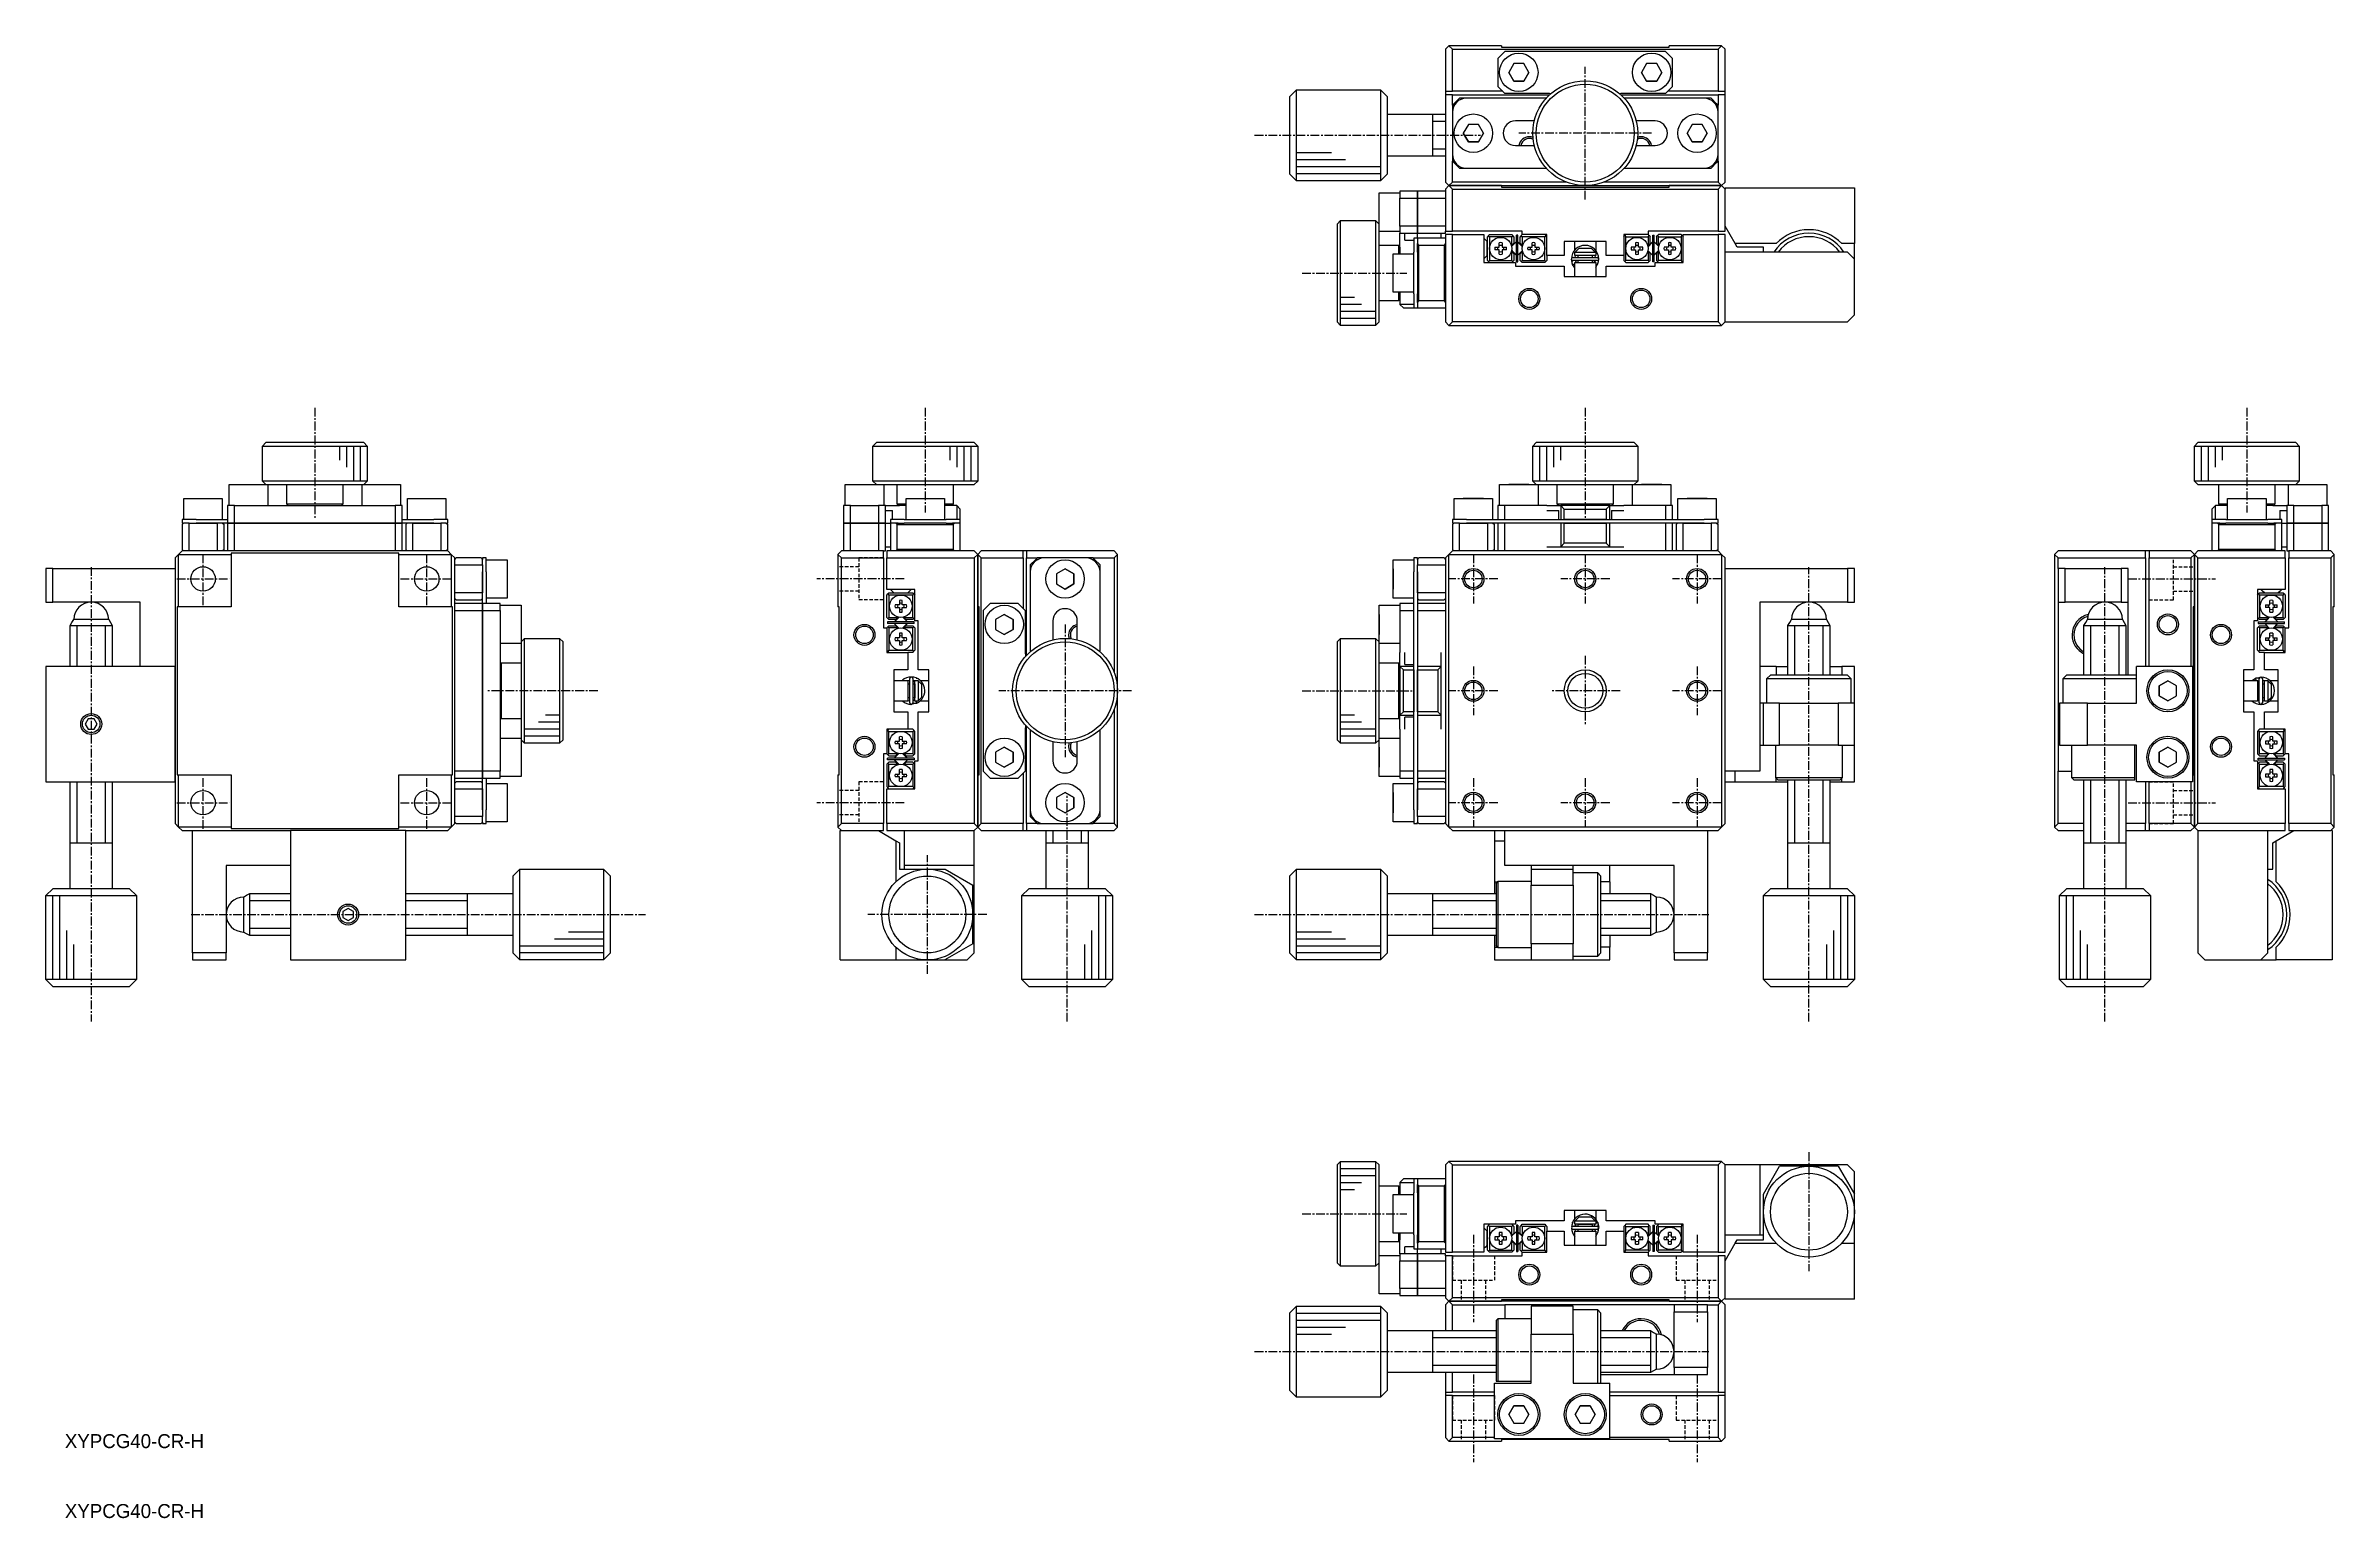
# Model space of a CAD drawing. Extents: x 7 to 335, y 10 to 221.
import ezdxf

# ---------------------------------------------------------------- set-up
doc = ezdxf.new("R2010")
doc.units = 0
doc.linetypes.add('CENTER', pattern=[2, 1.25, -0.25, 0.25, -0.25])
doc.linetypes.add('DASHED', pattern=[0.75, 0.5, -0.25])
doc.layers.get('0').update_dxf_attribs({"linetype": 'CONTINUOUS'})
doc.layers.add('CENTER', color=1, linetype='CENTER')
doc.styles.get("Standard").update_dxf_attribs({"font": 'FGP教科書体NT-M'})

msp = doc.modelspace()

# ---------------------------------------------------------------- texts
at = {"color": 7, "linetype": 'CONTINUOUS'}
for p in [(10, 20), (10, 10)]:
    msp.add_text('XYPCG40-CR-H', height=2, dxfattribs=at).set_placement(p)

# ---------------------------------------------------------------- linework, layer by layer
at = {"color": 7, "linetype": 'CONTINUOUS'}
for p, q in [((208, 220.58), (207.5, 220.08)), ((207.5, 220.08), (207.5, 214.08)), ((215.5, 220.58), (208, 220.58)), ((208.5, 220.08), (208, 220.58)), ((208.5, 214.08), (208.5, 220.08)), ((208.5, 220.08), (246.5, 220.08)), ((215, 218.78), (216, 219.78)), ((215.5, 220.58), (215.5, 220.38)), ((215.5, 220.38), (239.5, 220.38)), ((239, 219.78), (216, 219.78)), ((239, 219.78), (240, 218.78)), ((239.5, 220.38), (239.5, 220.58)), ((247, 220.58), (239.5, 220.58)), ((247, 220.58), (246.5, 220.08)), ((246.5, 220.08), (246.5, 214.08)), ((247.5, 220.08), (247, 220.58)), ((247.5, 214.08), (247.5, 220.08)), ((215, 218.78), (215, 214.78)), ((217.28, 218.03), (216.56, 216.78)), ((216.56, 216.78), (217.28, 215.53)), ((217.28, 215.53), (216.56, 216.78)), ((218.72, 218.03), (217.28, 218.03)), ((219.44, 216.78), (218.72, 218.03)), ((218.72, 215.53), (219.44, 216.78)), ((219.44, 216.78), (218.72, 215.53)), ((236.28, 218.03), (235.56, 216.78)), ((235.56, 216.78), (236.28, 215.53)), ((236.28, 215.53), (235.56, 216.78)), ((237.72, 218.03), (236.28, 218.03)), ((238.44, 216.78), (237.72, 218.03)), ((237.72, 215.53), (238.44, 216.78)), ((238.44, 216.78), (237.72, 215.53)), ((240, 214.78), (240, 218.78)), ((185.2, 213.28), (186.2, 214.28)), ((185.2, 213.28), (185.2, 207.73)), ((186.2, 207.73), (186.2, 214.28)), ((186.2, 214.28), (198.2, 214.28)), ((198.2, 214.28), (198.2, 201.28)), ((198.2, 214.28), (199.2, 213.28)), ((199.2, 202.28), (199.2, 213.28)), ((207.5, 214.08), (208.5, 214.08)), ((207.5, 214.08), (207.5, 213.58)), ((207.5, 213.58), (207.5, 201.08)), ((208.5, 213.58), (207.5, 213.58)), ((215.7, 214.08), (208.5, 214.08)), ((208.5, 212.08), (208.5, 213.58)), ((208.5, 213.58), (222.4, 213.58)), ((208.7, 212.28), (209.5, 213.08)), ((210.5, 213.08), (209.5, 213.08)), ((221.91, 213.08), (210.5, 213.08)), ((216, 213.78), (215, 214.78)), ((222, 213.78), (216, 213.78)), ((217.28, 215.53), (218.72, 215.53)), ((218.72, 215.53), (217.28, 215.53)), ((232.6, 213.58), (246.5, 213.58)), ((239, 213.78), (233, 213.78)), ((244.5, 213.08), (233.09, 213.08)), ((236.28, 215.53), (237.72, 215.53)), ((237.72, 215.53), (236.28, 215.53)), ((240, 214.78), (239, 213.78)), ((246.5, 214.08), (239.3, 214.08)), ((245.5, 213.08), (244.5, 213.08)), ((245.5, 213.08), (246.3, 212.28)), ((246.5, 214.08), (247.5, 214.08)), ((247.5, 213.58), (246.5, 213.58)), ((246.5, 213.58), (246.5, 212.08)), ((247.5, 213.58), (247.5, 214.08)), ((247.5, 201.08), (247.5, 213.58)), ((199.2, 210.78), (205.7, 210.78)), ((205.69, 210.78), (205.7, 210.78)), ((205.7, 207.78), (205.7, 210.78)), ((205.7, 210.78), (207.5, 210.78)), ((205.7, 210.78), (205.7, 210.78)), ((208.7, 212.28), (208.5, 212.08)), ((208.5, 212.08), (208.5, 211.08)), ((208.5, 211.08), (208.5, 205.08)), ((208.7, 211.96), (208.7, 212.28)), ((220.21, 209.83), (217.5, 209.83)), ((237.5, 209.83), (234.79, 209.83)), ((246.3, 212.28), (246.3, 211.96)), ((246.5, 212.08), (246.3, 212.28)), ((246.5, 211.08), (246.5, 212.08)), ((246.5, 205.08), (246.5, 211.08)), ((185.2, 207.73), (185.2, 202.28)), ((186.2, 201.28), (186.2, 207.73)), ((205.7, 204.78), (205.7, 207.78)), ((210.78, 209.33), (210.06, 208.08)), ((210.06, 208.08), (210.78, 206.83)), ((210.78, 206.83), (210.06, 208.08)), ((212.22, 209.33), (210.78, 209.33)), ((210.78, 206.83), (212.22, 206.83)), ((212.22, 206.83), (210.78, 206.83)), ((212.94, 208.08), (212.22, 209.33)), ((212.22, 206.83), (212.94, 208.08)), ((212.94, 208.08), (212.22, 206.83)), ((217.5, 206.33), (220.21, 206.33)), ((234.79, 206.33), (237.5, 206.33)), ((242.78, 209.33), (242.06, 208.08)), ((242.06, 208.08), (242.78, 206.83)), ((242.78, 206.83), (242.06, 208.08)), ((244.22, 209.33), (242.78, 209.33)), ((242.78, 206.83), (244.22, 206.83)), ((244.22, 206.83), (242.78, 206.83)), ((244.94, 208.08), (244.22, 209.33)), ((244.22, 206.83), (244.94, 208.08)), ((244.94, 208.08), (244.22, 206.83)), ((205.7, 204.78), (199.2, 204.78)), ((207.5, 204.78), (205.69, 204.78)), ((208.5, 205.08), (208.5, 204.08)), ((208.5, 204.08), (208.7, 203.88)), ((208.5, 201.08), (208.5, 204.08)), ((208.7, 203.88), (208.7, 204.21)), ((209.5, 203.08), (208.7, 203.88)), ((209.5, 203.08), (210.5, 203.08)), ((210.5, 203.08), (221.91, 203.08)), ((233.09, 203.08), (244.5, 203.08)), ((244.5, 203.08), (245.5, 203.08)), ((246.3, 203.88), (245.5, 203.08)), ((246.3, 204.21), (246.3, 203.88)), ((246.3, 203.88), (246.5, 204.08)), ((246.5, 204.08), (246.5, 205.08)), ((246.5, 204.08), (246.5, 201.08)), ((186.2, 201.28), (185.2, 202.28)), ((198.2, 201.28), (186.2, 201.28)), ((199.2, 202.28), (198.2, 201.28)), ((203.5, 199.78), (201, 199.78)), ((201, 199.78), (201, 198.78)), ((203.5, 198.78), (203.5, 199.78)), ((207.5, 199.78), (203.5, 199.78)), ((203.5, 199.78), (203.5, 198.78)), ((208, 200.58), (207.5, 201.08)), ((208, 200.58), (207.5, 200.08)), ((207.5, 200.08), (207.5, 194.08)), ((208.5, 201.08), (208, 200.58)), ((208, 200.58), (227.5, 200.58)), ((215.5, 200.58), (208, 200.58)), ((208.5, 200.08), (208, 200.58)), ((224.81, 201.08), (208.5, 201.08)), ((208.5, 200.08), (246.5, 200.08)), ((208.5, 194.08), (208.5, 200.08)), ((215.5, 200.58), (215.5, 200.38)), ((215.5, 200.38), (239.5, 200.38)), ((227.5, 200.58), (247, 200.58)), ((246.5, 201.08), (230.19, 201.08)), ((247, 200.58), (239.5, 200.58)), ((239.5, 200.38), (239.5, 200.58)), ((247, 200.58), (246.5, 201.08)), ((247, 200.58), (246.5, 200.08)), ((246.5, 200.08), (246.5, 194.08)), ((247.5, 201.08), (247, 200.58)), ((247.5, 200.08), (247, 200.58)), ((247.5, 200.28), (266, 200.28)), ((247.5, 200.28), (247.5, 200.08)), ((247.5, 194.08), (247.5, 200.08)), ((266, 200.28), (266, 192.28)), ((198, 194.03), (198, 199.53)), ((198, 199.53), (201, 199.53)), ((201, 198.78), (203.5, 198.78)), ((201, 194.78), (201, 198.78)), ((203.5, 198.78), (203.5, 194.78)), ((203.5, 198.78), (207.5, 198.78)), ((203.5, 194.78), (203.5, 198.78)), ((192, 195.08), (192.5, 195.58)), ((192, 195.08), (192, 181.08)), ((192.5, 180.58), (192.5, 195.58)), ((192.5, 195.58), (197.5, 195.58)), ((197.5, 195.58), (197.5, 180.58)), ((197.5, 195.58), (198, 195.08)), ((198, 181.08), (198, 194.03)), ((198, 192.08), (198, 194.03)), ((201, 194.03), (198, 194.03)), ((203.5, 194.78), (201, 194.78)), ((201, 194.78), (201, 193.78)), ((201, 193.78), (203.5, 193.78)), ((201, 191.78), (201, 193.78)), ((201.7, 192.78), (201.7, 193.78)), ((203.5, 193.78), (203.5, 194.78)), ((207.5, 194.78), (203.5, 194.78)), ((203.5, 194.78), (203.5, 193.78)), ((203.5, 193.78), (207.5, 193.78)), ((203.5, 193.08), (203.5, 193.78)), ((206.9, 193.08), (206.9, 193.78)), ((207.5, 193.78), (207.5, 194.08)), ((207.5, 194.08), (208.5, 194.08)), ((207.5, 193.58), (207.5, 181.08)), ((208.5, 193.58), (207.5, 193.58)), ((218.5, 194.08), (208.5, 194.08)), ((208.5, 193.58), (213, 193.58)), ((208.5, 181.08), (208.5, 193.58)), ((213, 193.58), (213, 189.58)), ((213.65, 193.43), (213.5, 193.28)), ((213.5, 189.88), (213.5, 193.28)), ((213.65, 193.43), (213.8, 193.58)), ((213.8, 193.28), (213.65, 193.43)), ((213.8, 193.58), (217, 193.58)), ((217, 193.28), (213.8, 193.28)), ((213.8, 193.28), (213.8, 191.58)), ((217, 193.58), (217.15, 193.43)), ((217.15, 193.43), (217, 193.28)), ((217, 191.98), (217, 193.28)), ((217.3, 193.28), (217.15, 193.43)), ((217.3, 193.28), (217.3, 192.28)), ((217.85, 193.48), (217.65, 193.48)), ((217.65, 189.68), (217.65, 193.48)), ((217.85, 189.68), (217.85, 193.48)), ((218.35, 193.43), (218.2, 193.28)), ((218.2, 192.28), (218.2, 193.28)), ((218.35, 193.43), (218.5, 193.58)), ((218.5, 193.28), (218.35, 193.43)), ((218.5, 193.58), (218.5, 194.08)), ((222, 193.58), (218.5, 193.58)), ((221.7, 193.28), (218.5, 193.28)), ((218.5, 193.28), (218.5, 191.98)), ((221.7, 193.58), (221.85, 193.43)), ((221.85, 193.43), (221.7, 193.28)), ((221.7, 191.58), (221.7, 193.28)), ((222, 193.28), (221.85, 193.43)), ((222, 190.58), (222, 193.58)), ((233, 193.58), (233, 190.58)), ((236.5, 193.58), (233, 193.58)), ((233, 193.28), (233.15, 193.43)), ((233.3, 193.58), (233.15, 193.43)), ((233.15, 193.43), (233.3, 193.28)), ((233.3, 193.28), (236.5, 193.28)), ((233.3, 191.58), (233.3, 193.28)), ((236.5, 194.08), (236.5, 193.58)), ((246.5, 194.08), (236.5, 194.08)), ((236.65, 193.43), (236.5, 193.58)), ((236.5, 193.28), (236.65, 193.43)), ((236.5, 193.28), (236.5, 191.98)), ((236.65, 193.43), (236.8, 193.28)), ((236.8, 192.28), (236.8, 193.28)), ((237.15, 189.68), (237.15, 193.48)), ((237.15, 193.48), (237.35, 193.48)), ((237.35, 189.68), (237.35, 193.48)), ((237.7, 193.28), (237.85, 193.43)), ((237.7, 193.28), (237.7, 192.28)), ((238, 193.58), (237.85, 193.43)), ((237.85, 193.43), (238, 193.28)), ((241.2, 193.58), (238, 193.58)), ((238, 193.28), (241.2, 193.28)), ((238, 191.98), (238, 193.28)), ((241.35, 193.43), (241.2, 193.58)), ((241.2, 193.28), (241.35, 193.43)), ((241.2, 193.28), (241.2, 191.58)), ((241.35, 193.43), (241.5, 193.28)), ((241.5, 193.58), (246.5, 193.58)), ((241.5, 189.58), (241.5, 193.58)), ((246.5, 194.08), (247.5, 194.08)), ((246.5, 193.58), (246.5, 181.08)), ((247.5, 193.58), (246.5, 193.58)), ((248.94, 192.28), (247.5, 194.78)), ((247.5, 181.08), (247.5, 193.58)), ((198, 184.08), (198, 192.08)), ((198, 184.08), (198, 192.08)), ((198, 192.08), (200.8, 192.08)), ((200, 185.33), (200, 190.83)), ((200, 190.83), (203, 190.83)), ((200.8, 192.08), (200.8, 190.83)), ((200.8, 192.08), (201, 191.88)), ((201, 191.78), (201, 190.83)), ((201.7, 192.78), (203, 192.78)), ((203.5, 193.08), (203, 193.08)), ((203, 193.08), (203, 191.08)), ((203, 185.08), (203, 191.08)), ((207.5, 193.08), (203.5, 193.08)), ((203.5, 193.08), (203.5, 192.28)), ((203.7, 192.08), (203.5, 192.28)), ((203.5, 192.28), (203.5, 191.96)), ((203.5, 191.96), (203.5, 192.28)), ((203.5, 191.08), (203.5, 191.96)), ((203.5, 191.08), (203.5, 185.08)), ((203.7, 184.08), (203.7, 192.08)), ((203.7, 192.08), (207.3, 192.08)), ((207.5, 192.28), (207.3, 192.08)), ((207.3, 192.08), (207.3, 184.08)), ((213, 193.07), (213.23, 192.83)), ((213.23, 190.33), (213, 190.1)), ((213.23, 192.83), (213.48, 192.58)), ((213.48, 190.58), (213.23, 190.33)), ((213.48, 190.58), (213.48, 192.58)), ((213.5, 189.88), (213.65, 189.73)), ((213.65, 189.73), (213.8, 189.88)), ((213.8, 191.58), (213.8, 189.88)), ((213.8, 189.88), (217, 189.88)), ((214.57, 191.78), (215.2, 191.78)), ((215.2, 191.38), (214.57, 191.38)), ((215.2, 191.78), (215.2, 192.41)), ((215.2, 190.76), (215.2, 191.38)), ((215.6, 192.41), (215.6, 191.78)), ((215.6, 191.78), (216.22, 191.78)), ((216.22, 191.38), (215.6, 191.38)), ((215.6, 191.38), (215.6, 190.76)), ((216.96, 191.94), (217, 191.98)), ((217, 191.19), (216.96, 191.23)), ((216.97, 191.87), (217.59, 192.49)), ((217.59, 190.68), (216.97, 191.3)), ((217.24, 191.07), (216.98, 191.33)), ((217, 191.98), (217.3, 192.28)), ((217, 189.88), (217, 191.19)), ((217.3, 190.89), (217, 191.19)), ((217, 189.88), (217.15, 189.73)), ((217.15, 189.73), (217.3, 189.88)), ((217.62, 190.68), (217.24, 191.07)), ((217.3, 190.89), (217.3, 189.88)), ((217.87, 192.49), (218.52, 191.84)), ((217.91, 192.49), (218.52, 191.87)), ((218.52, 191.3), (217.91, 190.68)), ((218.2, 192.28), (218.5, 191.98)), ((218.5, 191.19), (218.2, 190.89)), ((218.2, 189.88), (218.2, 190.89)), ((218.2, 189.88), (218.35, 189.73)), ((218.35, 189.73), (218.5, 189.88)), ((218.5, 191.98), (218.54, 191.94)), ((218.54, 191.23), (218.5, 191.19)), ((218.5, 191.19), (218.5, 189.88)), ((218.5, 189.88), (221.7, 189.88)), ((219.27, 191.78), (219.9, 191.78)), ((219.9, 191.38), (219.27, 191.38)), ((219.9, 191.78), (219.9, 192.41)), ((219.9, 190.76), (219.9, 191.38)), ((220.3, 192.41), (220.3, 191.78)), ((220.3, 191.78), (220.92, 191.78)), ((220.92, 191.38), (220.3, 191.38)), ((220.3, 191.38), (220.3, 190.76)), ((221.7, 189.88), (221.7, 191.58)), ((221.7, 189.88), (221.85, 189.73)), ((221.85, 189.73), (222, 189.88)), ((222, 190.58), (222, 189.88)), ((224.5, 190.58), (222, 190.58)), ((224.5, 192.58), (224.5, 190.58)), ((226.42, 192.58), (224.5, 192.58)), ((225.7, 189.3), (225.53, 190.06)), ((225.76, 190.31), (229.21, 190.31)), ((226, 191.35), (226, 192.58)), ((226, 191.08), (226.05, 191.08)), ((226, 190.58), (226, 191.08)), ((229, 190.58), (226, 190.58)), ((226.07, 190.58), (226, 190.31)), ((226.58, 191.58), (226.05, 191.08)), ((226.05, 191.08), (228.94, 191.08)), ((228.57, 192.58), (226.42, 192.58)), ((226.5, 190.31), (226.5, 190.58)), ((228.41, 191.58), (226.58, 191.58)), ((228.94, 191.08), (228.41, 191.58)), ((228.5, 190.58), (228.5, 190.31)), ((230.5, 192.58), (228.57, 192.58)), ((228.97, 190.31), (228.9, 190.58)), ((228.94, 191.08), (229, 191.08)), ((229, 192.58), (229, 191.31)), ((229, 191.31), (229, 191.31)), ((229, 191.31), (229, 191.31)), ((229, 191.08), (229, 190.58)), ((230.5, 190.58), (230.5, 192.58)), ((233, 190.58), (230.5, 190.58)), ((233, 190.58), (233, 189.88)), ((233.15, 189.73), (233, 189.88)), ((233.3, 189.88), (233.15, 189.73)), ((233.3, 189.88), (233.3, 191.58)), ((236.5, 189.88), (233.3, 189.88)), ((234.7, 191.78), (234.07, 191.78)), ((234.07, 191.38), (234.7, 191.38)), ((234.7, 192.41), (234.7, 191.78)), ((234.7, 191.38), (234.7, 190.76)), ((235.1, 191.78), (235.1, 192.41)), ((235.72, 191.78), (235.1, 191.78)), ((235.1, 191.38), (235.72, 191.38)), ((235.1, 190.76), (235.1, 191.38)), ((236.5, 191.98), (236.46, 191.94)), ((236.46, 191.23), (236.5, 191.19)), ((236.47, 191.87), (237.09, 192.49)), ((237.09, 190.68), (236.47, 191.3)), ((237.12, 192.49), (236.48, 191.84)), ((236.8, 192.28), (236.5, 191.98)), ((236.5, 191.19), (236.5, 189.88)), ((236.5, 191.19), (236.8, 190.89)), ((236.65, 189.73), (236.5, 189.88)), ((236.8, 189.88), (236.65, 189.73)), ((236.8, 189.88), (236.8, 190.89)), ((237.37, 190.68), (237.76, 191.07)), ((237.41, 192.49), (238.02, 191.87)), ((238.02, 191.3), (237.41, 190.68)), ((238, 191.98), (237.7, 192.28)), ((237.7, 190.89), (238, 191.19)), ((237.7, 190.89), (237.7, 189.88)), ((237.85, 189.73), (237.7, 189.88)), ((237.76, 191.07), (238.02, 191.33)), ((238, 189.88), (237.85, 189.73)), ((238.04, 191.94), (238, 191.98)), ((238, 191.19), (238.04, 191.23)), ((238, 189.88), (238, 191.19)), ((241.2, 189.88), (238, 189.88)), ((239.4, 191.78), (238.77, 191.78)), ((238.77, 191.38), (239.4, 191.38)), ((239.4, 192.41), (239.4, 191.78)), ((239.4, 191.38), (239.4, 190.76)), ((239.8, 191.78), (239.8, 192.41)), ((240.42, 191.78), (239.8, 191.78)), ((239.8, 190.76), (239.8, 191.38)), ((239.8, 191.38), (240.42, 191.38)), ((241.2, 191.58), (241.2, 189.88)), ((241.35, 189.73), (241.2, 189.88)), ((241.5, 189.88), (241.35, 189.73)), ((265, 191.08), (247.5, 191.08)), ((254.81, 192.28), (248.94, 192.28)), ((249.23, 191.78), (248.94, 192.28)), ((253, 191.78), (249.23, 191.78)), ((253, 191.08), (253, 191.78)), ((266, 192.28), (264.19, 192.28)), ((265, 191.08), (266, 190.08)), ((266, 190.08), (266, 192.28)), ((266, 182.08), (266, 190.08)), ((213, 189.58), (217.5, 189.58)), ((213.8, 189.58), (213.65, 189.73)), ((217.15, 189.73), (217, 189.58)), ((217.5, 189.58), (217.5, 189.08)), ((217.5, 189.08), (224.5, 189.08)), ((217.65, 189.68), (217.85, 189.68)), ((218.5, 189.58), (218.35, 189.73)), ((221.7, 189.58), (218.5, 189.58)), ((221.85, 189.73), (221.7, 189.58)), ((224.5, 189.08), (224.5, 187.58)), ((224.5, 187.58), (230.5, 187.58)), ((225.64, 189.69), (225.65, 189.73)), ((225.64, 189.65), (225.64, 189.69)), ((225.64, 189.62), (225.64, 189.65)), ((225.64, 189.58), (225.64, 189.62)), ((225.64, 189.55), (225.64, 189.58)), ((225.64, 189.51), (225.64, 189.55)), ((225.65, 189.48), (225.64, 189.51)), ((225.65, 189.73), (225.66, 189.76)), ((225.65, 189.44), (225.65, 189.48)), ((225.66, 189.41), (225.65, 189.44)), ((225.66, 189.76), (225.67, 189.79)), ((225.67, 189.37), (225.66, 189.41)), ((225.67, 189.79), (225.68, 189.83)), ((225.68, 189.34), (225.67, 189.37)), ((225.68, 189.83), (225.69, 189.86)), ((225.7, 189.31), (225.68, 189.34)), ((225.69, 189.86), (225.69, 189.87)), ((225.7, 189.3), (226, 189.4)), ((225.7, 189.31), (225.7, 189.31)), ((225.7, 189.31), (225.7, 189.3)), ((226, 188.83), (225.7, 189.31)), ((225.7, 189.3), (225.7, 189.3)), ((225.7, 189.3), (225.71, 189.3)), ((225.71, 189.28), (225.7, 189.3)), ((225.71, 189.3), (225.71, 189.3)), ((225.71, 189.3), (225.72, 189.3)), ((225.72, 189.3), (225.73, 189.31)), ((225.73, 189.31), (225.74, 189.31)), ((225.74, 189.31), (225.75, 189.31)), ((225.75, 189.31), (225.77, 189.31)), ((229.21, 189.86), (225.76, 189.86)), ((225.77, 189.31), (225.78, 189.32)), ((225.78, 189.32), (225.8, 189.32)), ((225.8, 189.32), (225.81, 189.33)), ((225.81, 189.33), (225.83, 189.33)), ((225.83, 189.33), (225.84, 189.34)), ((225.84, 189.34), (225.86, 189.35)), ((225.86, 189.35), (225.88, 189.35)), ((225.88, 189.35), (225.9, 189.36)), ((225.9, 189.36), (225.91, 189.37)), ((225.91, 189.37), (225.93, 189.38)), ((225.93, 189.38), (225.95, 189.38)), ((225.95, 189.38), (225.97, 189.39)), ((225.97, 189.39), (225.98, 189.4)), ((225.98, 189.4), (226, 189.41)), ((226, 189.58), (229, 189.58)), ((226, 187.58), (226, 189.58)), ((226.1, 189.67), (226.09, 189.66)), ((226.09, 189.66), (226.09, 189.64)), ((226.09, 189.64), (226.09, 189.63)), ((226.09, 189.63), (226.09, 189.62)), ((226.09, 189.62), (226.09, 189.6)), ((226.09, 189.6), (226.09, 189.59)), ((226.09, 189.59), (226.09, 189.58)), ((226.11, 189.7), (226.1, 189.68)), ((226.1, 189.68), (226.1, 189.67)), ((226.12, 189.72), (226.11, 189.71)), ((226.11, 189.71), (226.11, 189.7)), ((226.13, 189.73), (226.12, 189.72)), ((226.14, 189.75), (226.13, 189.74)), ((226.13, 189.74), (226.13, 189.73)), ((226.15, 189.76), (226.14, 189.75)), ((226.16, 189.77), (226.15, 189.76)), ((226.17, 189.78), (226.16, 189.77)), ((226.18, 189.79), (226.17, 189.78)), ((226.19, 189.8), (226.18, 189.79)), ((226.2, 189.81), (226.19, 189.8)), ((226.21, 189.82), (226.2, 189.81)), ((226.22, 189.83), (226.21, 189.82)), ((226.23, 189.83), (226.22, 189.83)), ((226.24, 189.84), (226.23, 189.83)), ((226.26, 189.84), (226.24, 189.84)), ((226.27, 189.85), (226.26, 189.84)), ((226.28, 189.85), (226.27, 189.85)), ((226.3, 189.86), (226.28, 189.85)), ((226.31, 189.86), (226.3, 189.86)), ((226.32, 189.86), (226.31, 189.86)), ((226.34, 189.86), (226.32, 189.86)), ((226.35, 189.86), (226.34, 189.86)), ((226.36, 189.86), (226.35, 189.86)), ((226.5, 189.58), (226.5, 189.86)), ((228.5, 189.86), (228.5, 189.58)), ((228.61, 189.86), (228.6, 189.86)), ((228.62, 189.86), (228.61, 189.86)), ((228.64, 189.86), (228.62, 189.86)), ((228.65, 189.86), (228.64, 189.86)), ((228.66, 189.86), (228.65, 189.86)), ((228.68, 189.85), (228.66, 189.86)), ((228.69, 189.85), (228.68, 189.85)), ((228.7, 189.85), (228.69, 189.85)), ((228.72, 189.84), (228.7, 189.85)), ((228.73, 189.83), (228.72, 189.84)), ((228.74, 189.83), (228.73, 189.83)), ((228.75, 189.82), (228.74, 189.83)), ((228.76, 189.81), (228.75, 189.82)), ((228.77, 189.81), (228.76, 189.81)), ((228.78, 189.8), (228.77, 189.81)), ((228.79, 189.79), (228.78, 189.8)), ((228.8, 189.78), (228.79, 189.79)), ((228.81, 189.77), (228.8, 189.78)), ((228.82, 189.76), (228.81, 189.77)), ((228.83, 189.75), (228.82, 189.76)), ((228.84, 189.74), (228.83, 189.75)), ((228.84, 189.72), (228.84, 189.74)), ((228.85, 189.71), (228.84, 189.72)), ((228.86, 189.7), (228.85, 189.71)), ((228.86, 189.69), (228.86, 189.7)), ((228.87, 189.67), (228.86, 189.69)), ((228.87, 189.66), (228.87, 189.67)), ((228.87, 189.65), (228.87, 189.66)), ((228.88, 189.63), (228.87, 189.65)), ((228.88, 189.62), (228.88, 189.63)), ((228.88, 189.61), (228.88, 189.62)), ((228.88, 189.59), (228.88, 189.61)), ((228.88, 189.58), (228.88, 189.59)), ((228.9, 189.58), (228.97, 189.86)), ((229, 189.58), (229, 187.58)), ((229.27, 189.31), (229.26, 189.29)), ((229.29, 189.35), (229.27, 189.31)), ((229.27, 189.31), (229.27, 189.31)), ((229.27, 189.31), (229.27, 189.31)), ((229.27, 189.31), (229.27, 189.31)), ((229.27, 189.31), (229.27, 189.31)), ((229.29, 189.37), (229.29, 189.37)), ((229.29, 189.37), (229.29, 189.37)), ((229.29, 189.37), (229.29, 189.36)), ((229.29, 189.36), (229.29, 189.36)), ((229.29, 189.36), (229.29, 189.36)), ((229.29, 189.36), (229.29, 189.35)), ((230.5, 189.08), (237.5, 189.08)), ((230.5, 187.58), (230.5, 189.08)), ((233.15, 189.73), (233.3, 189.58)), ((233.3, 189.58), (236.5, 189.58)), ((236.5, 189.58), (236.65, 189.73)), ((237.35, 189.68), (237.15, 189.68)), ((237.5, 189.08), (237.5, 189.58)), ((237.5, 189.58), (241.5, 189.58)), ((237.85, 189.73), (238, 189.58)), ((241.2, 189.58), (241.35, 189.73)), ((198, 181.08), (198, 184.08)), ((200.8, 184.08), (198, 184.08)), ((203, 185.33), (200, 185.33)), ((200.8, 185.33), (200.8, 184.08)), ((201, 184.28), (200.8, 184.08)), ((201, 185.33), (201, 183.58)), ((203, 183.58), (201, 183.58)), ((201, 183.58), (201.5, 183.08)), ((203, 185.08), (203, 183.08)), ((203.5, 184.21), (203.5, 185.08)), ((203.5, 184.21), (203.5, 183.88)), ((203.5, 183.88), (203.5, 184.21)), ((203.5, 183.88), (203.7, 184.08)), ((203.5, 183.88), (203.5, 183.08)), ((207.3, 184.08), (203.7, 184.08)), ((207.3, 184.08), (207.5, 183.88)), ((192, 181.08), (192, 181.08)), ((192.5, 180.58), (192, 181.08)), ((192.5, 180.58), (192.5, 180.58)), ((197.5, 180.58), (192.5, 180.58)), ((198, 181.08), (197.5, 180.58)), ((201.5, 183.08), (203, 183.08)), ((203, 183.08), (203.5, 183.08)), ((203.5, 183.08), (207.5, 183.08)), ((208, 180.58), (207.5, 181.08)), ((208.5, 181.08), (208, 180.58)), ((208, 180.58), (247, 180.58)), ((246.5, 181.08), (208.5, 181.08)), ((247, 180.58), (246.5, 181.08)), ((247.5, 181.08), (247, 180.58)), ((247.5, 181.08), (265, 181.08)), ((266, 182.08), (265, 181.08)), ((38.27, 163.32), (38.77, 163.82)), ((52.77, 163.82), (38.77, 163.82)), ((52.77, 163.82), (53.27, 163.32)), ((125.59, 163.32), (126.09, 163.82)), ((140.09, 163.82), (126.09, 163.82)), ((140.09, 163.82), (126.09, 163.82)), ((140.09, 163.82), (140.09, 163.82)), ((140.09, 163.82), (140.59, 163.32)), ((220, 163.32), (220.5, 163.82)), ((227.57, 163.82), (220.5, 163.82)), ((234.5, 163.82), (227.57, 163.82)), ((234.5, 163.82), (235, 163.32)), ((314.65, 163.32), (315.15, 163.82)), ((329.15, 163.82), (315.15, 163.82)), ((315.15, 163.82), (315.15, 163.82)), ((329.15, 163.82), (329.65, 163.32)), ((38.27, 163.32), (53.27, 163.32)), ((38.27, 158.32), (38.27, 163.32)), ((53.27, 163.32), (53.27, 158.32)), ((125.59, 163.32), (140.59, 163.32)), ((125.59, 158.32), (125.59, 163.32)), ((140.59, 163.32), (140.59, 158.32)), ((220, 163.32), (227.58, 163.32)), ((220, 158.32), (220, 163.32)), ((227.58, 163.32), (235, 163.32)), ((235, 163.32), (235, 158.32)), ((314.65, 163.32), (314.65, 163.32)), ((314.65, 163.32), (329.65, 163.32)), ((314.65, 158.32), (314.65, 163.32)), ((329.65, 163.32), (329.65, 158.32)), ((33.52, 157.82), (36.27, 157.82)), ((33.52, 154.82), (33.52, 157.82)), ((36.27, 157.82), (39.02, 157.82)), ((45.85, 158.32), (38.27, 158.32)), ((38.77, 157.82), (38.27, 158.32)), ((39.02, 157.82), (45.85, 157.82)), ((39.02, 157.82), (39.02, 154.82)), ((41.77, 155.02), (41.77, 157.82)), ((53.27, 158.32), (45.85, 158.32)), ((45.85, 157.82), (52.52, 157.82)), ((49.77, 157.82), (49.77, 155.02)), ((52.52, 157.82), (55.27, 157.82)), ((52.52, 154.82), (52.52, 157.82)), ((53.27, 158.32), (52.77, 157.82)), ((55.27, 157.82), (58.02, 157.82)), ((58.02, 157.82), (58.02, 154.82)), ((121.64, 157.82), (127.14, 157.82)), ((121.64, 154.82), (121.64, 157.82)), ((140.59, 158.32), (125.59, 158.32)), ((125.59, 158.32), (125.59, 158.32)), ((126.09, 157.82), (125.59, 158.32)), ((127.14, 157.82), (140.09, 157.82)), ((127.14, 157.82), (127.14, 154.82)), ((129.09, 155.02), (129.09, 157.82)), ((137.09, 157.82), (137.09, 155.02)), ((140.59, 158.32), (140.09, 157.82)), ((215.25, 157.82), (220.5, 157.82)), ((215.25, 157.82), (218, 157.82)), ((215.25, 154.82), (215.25, 157.82)), ((216.56, 157.82), (217.28, 157.82)), ((217.28, 157.82), (216.56, 157.82)), ((217.28, 157.82), (218.72, 157.82)), ((218.72, 157.82), (217.28, 157.82)), ((218, 157.82), (220.5, 157.82)), ((218.72, 157.82), (219.44, 157.82)), ((219.44, 157.82), (218.72, 157.82)), ((235, 158.32), (220, 158.32)), ((220.5, 157.82), (220, 158.32)), ((220.5, 157.82), (234.5, 157.82)), ((220.75, 157.82), (220.75, 154.82)), ((223.5, 155.02), (223.5, 157.82)), ((231.5, 157.82), (231.5, 155.02)), ((234.25, 154.82), (234.25, 157.82)), ((235, 158.32), (234.5, 157.82)), ((234.5, 157.82), (239.75, 157.82)), ((234.5, 157.82), (237, 157.82)), ((235.56, 157.82), (236.28, 157.82)), ((236.28, 157.82), (235.56, 157.82)), ((236.28, 157.82), (237.72, 157.82)), ((237.72, 157.82), (236.28, 157.82)), ((237, 157.82), (239.75, 157.82)), ((237.72, 157.82), (238.44, 157.82)), ((238.44, 157.82), (237.72, 157.82)), ((239.75, 157.82), (239.75, 154.82)), ((329.65, 158.32), (314.65, 158.32)), ((315.15, 157.82), (314.65, 158.32)), ((315.15, 157.82), (328.1, 157.82)), ((315.15, 157.82), (318.15, 157.82)), ((318.15, 157.82), (326.15, 157.82)), ((318.15, 157.82), (326.15, 157.82)), ((318.15, 155.02), (318.15, 157.82)), ((326.15, 157.82), (328.1, 157.82)), ((326.15, 157.82), (326.15, 155.02)), ((328.1, 157.82), (333.6, 157.82)), ((328.1, 154.82), (328.1, 157.82)), ((329.65, 158.32), (329.15, 157.82)), ((333.6, 157.82), (333.6, 154.82)), ((27.02, 155.82), (29.77, 155.82)), ((27.02, 152.82), (27.02, 155.82)), ((29.77, 155.82), (32.52, 155.82)), ((32.52, 155.82), (32.52, 152.82)), ((33.27, 154.82), (33.27, 152.32)), ((34.27, 154.82), (33.27, 154.82)), ((34.27, 152.32), (34.27, 154.82)), ((34.27, 154.82), (44.52, 154.82)), ((45.81, 155.02), (41.77, 155.02)), ((41.97, 154.82), (41.77, 155.02)), ((44.52, 154.82), (47.02, 154.82)), ((49.77, 155.02), (45.81, 155.02)), ((47.02, 154.82), (57.27, 154.82)), ((49.77, 155.02), (49.57, 154.82)), ((57.27, 154.82), (57.27, 152.32)), ((58.27, 154.82), (57.27, 154.82)), ((58.27, 152.32), (58.27, 154.82)), ((59.02, 155.82), (61.77, 155.82)), ((59.02, 152.82), (59.02, 155.82)), ((61.77, 155.82), (64.52, 155.82)), ((64.52, 155.82), (64.52, 152.82)), ((121.39, 154.82), (121.39, 152.32)), ((122.39, 154.82), (121.39, 154.82)), ((122.39, 152.32), (122.39, 154.82)), ((122.39, 154.82), (126.39, 154.82)), ((126.39, 154.82), (126.39, 152.32)), ((127.39, 154.82), (126.39, 154.82)), ((127.39, 152.32), (127.39, 154.82)), ((127.39, 154.82), (129.39, 154.82)), ((127.39, 154.12), (128.39, 154.12)), ((128.39, 152.82), (128.39, 154.12)), ((130.34, 155.02), (129.09, 155.02)), ((129.29, 154.82), (129.09, 155.02)), ((130.34, 154.82), (129.39, 154.82)), ((130.34, 155.82), (135.84, 155.82)), ((130.34, 152.82), (130.34, 155.82)), ((135.84, 155.82), (135.84, 152.82)), ((137.09, 155.02), (135.84, 155.02)), ((137.59, 154.82), (135.84, 154.82)), ((137.09, 155.02), (136.89, 154.82)), ((137.59, 154.82), (138.09, 154.32)), ((137.59, 154.82), (137.59, 152.82)), ((138.09, 152.82), (138.09, 154.32)), ((208.75, 155.82), (211.5, 155.82)), ((208.75, 155.82), (214.25, 155.82)), ((208.75, 152.82), (208.75, 155.82)), ((210.06, 155.82), (210.78, 155.82)), ((210.78, 155.82), (210.06, 155.82)), ((210.78, 155.82), (212.22, 155.82)), ((212.22, 155.82), (210.78, 155.82)), ((211.5, 155.82), (214.25, 155.82)), ((212.22, 155.82), (212.94, 155.82)), ((212.94, 155.82), (212.22, 155.82)), ((214.25, 155.82), (214.25, 152.82)), ((215, 154.82), (215, 152.82)), ((216, 154.82), (215, 154.82)), ((216, 152.82), (216, 154.82)), ((222, 154.82), (216, 154.82)), ((222, 154.82), (223.7, 154.82)), ((222, 154.12), (223.73, 154.12)), ((231.5, 155.02), (223.5, 155.02)), ((223.7, 154.82), (223.5, 155.02)), ((223.7, 154.82), (224, 154.82)), ((223.73, 152.82), (223.73, 154.12)), ((224, 154.82), (224.5, 154.32)), ((224, 154.82), (224, 152.82)), ((226.25, 154.82), (224, 154.82)), ((224.5, 152.82), (224.5, 154.32)), ((224.5, 154.32), (230.5, 154.32)), ((228.75, 154.82), (226.25, 154.82)), ((231, 154.82), (228.75, 154.82)), ((231, 154.82), (230.5, 154.32)), ((230.5, 154.32), (230.5, 152.82)), ((231, 154.82), (231.3, 154.82)), ((231, 152.82), (231, 154.82)), ((231.27, 154.12), (231.27, 152.82)), ((231.27, 154.12), (233, 154.12)), ((231.5, 155.02), (231.3, 154.82)), ((231.3, 154.82), (233, 154.82)), ((239, 154.82), (233, 154.82)), ((239, 154.82), (239, 152.82)), ((240, 154.82), (239, 154.82)), ((240, 152.82), (240, 154.82)), ((240.75, 155.82), (243.5, 155.82)), ((240.75, 155.82), (246.25, 155.82)), ((240.75, 152.82), (240.75, 155.82)), ((242.06, 155.82), (242.78, 155.82)), ((242.78, 155.82), (242.06, 155.82)), ((242.78, 155.82), (244.22, 155.82)), ((244.22, 155.82), (242.78, 155.82)), ((243.5, 155.82), (246.25, 155.82)), ((244.22, 155.82), (244.94, 155.82)), ((244.94, 155.82), (244.22, 155.82)), ((246.25, 155.82), (246.25, 152.82)), ((317.65, 154.82), (317.15, 154.32)), ((317.15, 154.32), (317.15, 152.82)), ((317.65, 152.82), (317.65, 154.82)), ((319.4, 154.82), (317.65, 154.82)), ((319.4, 155.02), (318.15, 155.02)), ((318.35, 154.82), (318.15, 155.02)), ((319.4, 155.82), (324.9, 155.82)), ((319.4, 152.82), (319.4, 155.82)), ((324.9, 155.82), (324.9, 152.82)), ((326.15, 155.02), (324.9, 155.02)), ((325.85, 154.82), (324.9, 154.82)), ((325.85, 154.82), (327.85, 154.82)), ((326.15, 155.02), (325.95, 154.82)), ((326.85, 154.12), (326.85, 152.82)), ((326.85, 154.12), (327.85, 154.12)), ((328.85, 154.82), (327.85, 154.82)), ((327.85, 154.82), (327.85, 152.32)), ((328.85, 152.32), (328.85, 154.82)), ((328.85, 154.82), (332.85, 154.82)), ((332.85, 154.82), (332.85, 152.32)), ((333.85, 154.82), (332.85, 154.82)), ((333.85, 152.32), (333.85, 154.82)), ((26.77, 152.82), (26.77, 152.32)), ((28.77, 152.82), (26.77, 152.82)), ((26.77, 152.12), (26.97, 152.32)), ((26.77, 152.32), (26.97, 152.32)), ((26.77, 152.12), (26.77, 148.52)), ((27.77, 152.32), (26.97, 152.32)), ((27.77, 148.32), (27.77, 152.32)), ((27.77, 152.32), (28.77, 152.32)), ((27.77, 152.32), (28.77, 152.32)), ((28.77, 152.82), (33.27, 152.82)), ((28.77, 152.32), (31.77, 152.32)), ((31.77, 152.32), (28.77, 152.32)), ((31.77, 152.32), (31.77, 148.32)), ((33.27, 152.32), (31.77, 152.32)), ((32.57, 152.32), (32.77, 152.12)), ((32.77, 148.52), (32.77, 152.12)), ((33.27, 152.32), (34.27, 152.32)), ((33.27, 152.32), (33.27, 148.32)), ((34.27, 152.32), (33.27, 152.32)), ((57.27, 152.32), (34.27, 152.32)), ((34.27, 148.32), (34.27, 152.32)), ((34.27, 152.32), (57.27, 152.32)), ((57.27, 152.32), (58.27, 152.32)), ((58.27, 152.32), (57.27, 152.32)), ((57.27, 152.32), (57.27, 148.32)), ((58.27, 152.82), (62.77, 152.82)), ((58.27, 148.32), (58.27, 152.32)), ((59.77, 152.32), (58.27, 152.32)), ((58.77, 152.12), (58.97, 152.32)), ((58.77, 152.12), (58.77, 148.52)), ((59.77, 148.32), (59.77, 152.32)), ((59.77, 152.32), (62.77, 152.32)), ((62.77, 152.32), (59.77, 152.32)), ((64.77, 152.82), (62.77, 152.82)), ((62.77, 152.32), (63.77, 152.32)), ((62.77, 152.32), (63.77, 152.32)), ((63.77, 152.32), (63.77, 148.32)), ((64.57, 152.32), (63.77, 152.32)), ((64.57, 152.32), (64.77, 152.12)), ((64.57, 152.32), (64.77, 152.32)), ((64.77, 152.32), (64.77, 152.82)), ((64.77, 148.52), (64.77, 152.12)), ((121.39, 152.32), (122.39, 152.32)), ((121.39, 152.32), (121.39, 148.32)), ((122.39, 152.32), (121.39, 152.32)), ((126.39, 152.32), (122.39, 152.32)), ((122.39, 148.32), (122.39, 152.32)), ((122.39, 152.32), (126.39, 152.32)), ((126.39, 152.32), (127.39, 152.32)), ((126.39, 152.32), (126.39, 148.32)), ((127.39, 152.32), (126.39, 152.32)), ((127.39, 148.32), (127.39, 152.32)), ((127.39, 152.32), (128.09, 152.32)), ((128.09, 152.82), (128.09, 152.32)), ((130.09, 152.82), (128.09, 152.82)), ((128.89, 152.32), (128.09, 152.32)), ((128.09, 152.32), (128.09, 148.32)), ((129.22, 152.32), (128.89, 152.32)), ((128.89, 152.32), (129.09, 152.12)), ((128.89, 152.32), (129.22, 152.32)), ((129.09, 152.12), (137.09, 152.12)), ((129.09, 148.52), (129.09, 152.12)), ((129.22, 152.32), (130.09, 152.32)), ((130.09, 152.82), (136.09, 152.82)), ((136.09, 152.32), (130.09, 152.32)), ((138.09, 152.82), (136.09, 152.82)), ((136.09, 152.32), (136.96, 152.32)), ((137.29, 152.32), (136.96, 152.32)), ((136.96, 152.32), (137.29, 152.32)), ((137.09, 152.12), (137.29, 152.32)), ((137.09, 152.12), (137.09, 148.52)), ((138.09, 152.32), (137.29, 152.32)), ((138.09, 152.32), (138.09, 152.82)), ((138.09, 148.32), (138.09, 152.32)), ((208.5, 152.82), (208.5, 152.32)), ((210.5, 152.82), (208.5, 152.82)), ((208.5, 152.12), (208.7, 152.32)), ((208.5, 152.32), (208.7, 152.32)), ((208.5, 152.12), (208.5, 148.52)), ((209.5, 152.32), (208.7, 152.32)), ((209.5, 148.32), (209.5, 152.32)), ((209.5, 152.32), (210.5, 152.32)), ((209.5, 152.32), (210.5, 152.32)), ((210.5, 152.82), (224.5, 152.82)), ((210.5, 152.32), (213.5, 152.32)), ((213.5, 152.32), (210.5, 152.32)), ((213.5, 152.32), (213.5, 148.32)), ((224.5, 152.32), (213.5, 152.32)), ((214.3, 152.32), (214.5, 152.12)), ((214.5, 148.52), (214.5, 152.12)), ((215, 152.32), (215, 148.32)), ((216, 148.32), (216, 152.32)), ((224, 152.32), (224, 148.92)), ((230.5, 152.82), (224.5, 152.82)), ((224.5, 152.82), (230.5, 152.82)), ((224.5, 149.42), (224.5, 152.32)), ((224.5, 152.32), (230.5, 152.32)), ((230.5, 152.32), (224.5, 152.32)), ((230.5, 152.82), (244.5, 152.82)), ((230.5, 152.32), (230.5, 149.42)), ((241.5, 152.32), (230.5, 152.32)), ((231, 148.92), (231, 152.32)), ((239, 152.32), (239, 148.32)), ((240, 148.32), (240, 152.32)), ((240.5, 152.12), (240.7, 152.32)), ((240.5, 152.12), (240.5, 148.52)), ((241.5, 148.32), (241.5, 152.32)), ((241.5, 152.32), (244.5, 152.32)), ((244.5, 152.32), (241.5, 152.32)), ((246.5, 152.82), (244.5, 152.82)), ((244.5, 152.32), (245.5, 152.32)), ((244.5, 152.32), (245.5, 152.32)), ((246.3, 152.32), (245.5, 152.32)), ((245.5, 152.32), (245.5, 148.32)), ((246.3, 152.32), (246.5, 152.12)), ((246.3, 152.32), (246.5, 152.32)), ((246.5, 152.32), (246.5, 152.82)), ((246.5, 148.52), (246.5, 152.12)), ((317.15, 152.82), (317.15, 152.32)), ((319.15, 152.82), (317.15, 152.82)), ((317.95, 152.32), (317.15, 152.32)), ((317.15, 152.32), (317.15, 148.32)), ((317.95, 152.32), (318.15, 152.12)), ((318.28, 152.32), (317.95, 152.32)), ((317.95, 152.32), (318.28, 152.32)), ((318.15, 148.52), (318.15, 152.12)), ((318.15, 152.12), (326.15, 152.12)), ((318.28, 152.32), (319.15, 152.32)), ((319.15, 152.82), (325.15, 152.82)), ((325.15, 152.32), (319.15, 152.32)), ((327.15, 152.82), (325.15, 152.82)), ((325.15, 152.32), (326.02, 152.32)), ((326.35, 152.32), (326.02, 152.32)), ((326.02, 152.32), (326.35, 152.32)), ((326.15, 152.12), (326.35, 152.32)), ((326.15, 152.12), (326.15, 148.52)), ((327.15, 152.32), (326.35, 152.32)), ((327.15, 152.32), (327.15, 152.82)), ((327.15, 148.32), (327.15, 152.32)), ((327.15, 152.32), (327.85, 152.32)), ((327.85, 152.32), (328.85, 152.32)), ((328.85, 152.32), (327.85, 152.32)), ((327.85, 152.32), (327.85, 148.32)), ((332.85, 152.32), (328.85, 152.32)), ((328.85, 148.32), (328.85, 152.32)), ((328.85, 152.32), (332.85, 152.32)), ((332.85, 152.32), (333.85, 152.32)), ((333.85, 152.32), (332.85, 152.32)), ((332.85, 152.32), (332.85, 148.32)), ((333.85, 148.32), (333.85, 152.32)), ((25.77, 147.32), (26.27, 147.82)), ((25.77, 147.32), (25.77, 109.32)), ((26.27, 147.82), (26.77, 148.32)), ((26.27, 140.32), (26.27, 147.82)), ((26.27, 147.82), (33.77, 147.82)), ((26.97, 148.32), (26.77, 148.52)), ((64.77, 148.32), (26.77, 148.32)), ((32.77, 148.52), (32.57, 148.32)), ((57.77, 148.02), (33.77, 148.02)), ((33.77, 148.02), (33.77, 147.82)), ((33.77, 147.82), (33.77, 140.32)), ((57.77, 147.82), (57.77, 148.02)), ((57.77, 147.82), (65.27, 147.82)), ((57.77, 140.32), (57.77, 147.82)), ((58.97, 148.32), (58.77, 148.52)), ((64.77, 148.52), (64.57, 148.32)), ((64.77, 148.32), (65.27, 147.82)), ((65.27, 147.82), (65.27, 140.32)), ((65.27, 147.82), (65.77, 147.32)), ((65.77, 109.32), (65.77, 147.32)), ((65.77, 147.12), (65.97, 147.32)), ((69.57, 147.32), (65.97, 147.32)), ((69.57, 147.32), (69.77, 147.12)), ((70.27, 147.32), (69.77, 147.32)), ((69.77, 147.32), (69.77, 147.12)), ((70.27, 145.32), (70.27, 147.32)), ((121.09, 148.32), (120.59, 147.82)), ((120.59, 147.82), (121.09, 147.32)), ((120.59, 147.82), (120.59, 140.32)), ((127.09, 148.32), (121.09, 148.32)), ((121.09, 147.32), (127.09, 147.32)), ((121.09, 109.32), (121.09, 147.32)), ((127.09, 148.32), (127.39, 148.32)), ((127.09, 147.32), (127.09, 148.32)), ((127.09, 147.32), (127.09, 137.32)), ((127.39, 148.92), (128.09, 148.92)), ((140.09, 148.32), (127.59, 148.32)), ((127.59, 148.32), (127.59, 147.32)), ((127.59, 142.82), (127.59, 147.32)), ((127.59, 147.32), (140.09, 147.32)), ((129.09, 148.52), (128.89, 148.32)), ((137.09, 148.52), (129.09, 148.52)), ((137.29, 148.32), (137.09, 148.52)), ((140.09, 148.32), (140.59, 147.82)), ((140.59, 147.82), (140.09, 147.32)), ((140.09, 147.32), (140.09, 109.32)), ((141.09, 148.32), (140.59, 147.82)), ((140.59, 108.82), (140.59, 147.82)), ((140.59, 147.82), (141.09, 147.32)), ((140.59, 147.82), (140.59, 140.32)), ((147.09, 148.32), (141.09, 148.32)), ((141.09, 147.32), (147.09, 147.32)), ((141.09, 109.32), (141.09, 147.32)), ((147.09, 147.32), (147.09, 148.32)), ((147.59, 148.32), (147.09, 148.32)), ((147.09, 147.32), (147.09, 140.12)), ((147.59, 148.32), (147.59, 147.32)), ((160.09, 148.32), (147.59, 148.32)), ((147.59, 147.32), (149.09, 147.32)), ((147.59, 133.42), (147.59, 147.32)), ((149.09, 147.32), (148.89, 147.12)), ((150.09, 147.32), (149.09, 147.32)), ((156.09, 147.32), (150.09, 147.32)), ((157.09, 147.32), (156.09, 147.32)), ((157.29, 147.12), (157.09, 147.32)), ((157.09, 147.32), (160.09, 147.32)), ((160.09, 148.32), (160.59, 147.82)), ((160.59, 147.82), (160.09, 147.32)), ((160.09, 147.32), (160.09, 131.01)), ((160.59, 128.32), (160.59, 147.82)), ((203.5, 147.32), (203, 147.32)), ((203, 147.32), (203, 145.32)), ((203.5, 147.12), (203.7, 147.32)), ((203.5, 147.12), (203.5, 147.32)), ((207.3, 147.32), (203.7, 147.32)), ((207.3, 147.32), (207.5, 147.12)), ((208, 147.82), (207.5, 147.32)), ((207.5, 147.32), (207.5, 109.32)), ((208.5, 148.32), (208, 147.82)), ((208, 147.82), (247, 147.82)), ((208, 108.82), (208, 147.82)), ((208.7, 148.32), (208.5, 148.52)), ((246.5, 148.32), (208.5, 148.32)), ((214.5, 148.52), (214.3, 148.32)), ((222, 148.92), (224, 148.92)), ((224.5, 149.42), (224, 148.92)), ((224, 148.92), (231, 148.92)), ((230.5, 149.42), (224.5, 149.42)), ((230.5, 149.42), (231, 148.92)), ((231, 148.92), (233, 148.92)), ((240.7, 148.32), (240.5, 148.52)), ((246.5, 148.52), (246.3, 148.32)), ((247, 147.82), (246.5, 148.32)), ((247, 147.82), (247, 108.82)), ((247.5, 147.32), (247, 147.82)), ((247.5, 109.32), (247.5, 147.32)), ((294.65, 147.82), (295.15, 148.32)), ((295.15, 147.32), (294.65, 147.82)), ((294.65, 147.82), (294.65, 108.82)), ((307.65, 148.32), (295.15, 148.32)), ((295.15, 145.82), (295.15, 147.32)), ((295.15, 147.32), (307.65, 147.32)), ((307.65, 147.32), (307.65, 148.32)), ((308.15, 148.32), (307.65, 148.32)), ((307.65, 147.32), (307.65, 131.82)), ((314.15, 148.32), (308.15, 148.32)), ((308.15, 148.32), (308.15, 147.32)), ((308.15, 147.32), (314.15, 147.32)), ((308.15, 131.82), (308.15, 147.32)), ((314.65, 147.82), (314.15, 148.32)), ((314.15, 147.32), (314.65, 147.82)), ((314.15, 147.32), (314.15, 131.82)), ((314.65, 147.82), (315.15, 148.32)), ((315.15, 147.32), (314.65, 147.82)), ((314.65, 147.82), (314.65, 108.82)), ((314.65, 140.32), (314.65, 147.82)), ((327.65, 148.32), (315.15, 148.32)), ((315.15, 147.32), (327.65, 147.32)), ((315.15, 109.32), (315.15, 147.32)), ((318.15, 148.52), (317.95, 148.32)), ((326.15, 148.52), (318.15, 148.52)), ((326.35, 148.32), (326.15, 148.52)), ((327.15, 148.92), (327.85, 148.92)), ((327.65, 147.32), (327.65, 148.32)), ((327.65, 147.32), (327.65, 142.82)), ((327.85, 148.32), (328.15, 148.32)), ((334.15, 148.32), (328.15, 148.32)), ((328.15, 148.32), (328.15, 147.32)), ((328.15, 147.32), (334.15, 147.32)), ((328.15, 137.32), (328.15, 147.32)), ((334.65, 147.82), (334.15, 148.32)), ((334.15, 147.32), (334.65, 147.82)), ((334.15, 147.32), (334.15, 109.32)), ((334.65, 140.32), (334.65, 147.82)), ((8.27, 145.82), (7.27, 145.82)), ((7.27, 145.82), (7.27, 141.02)), ((8.27, 145.82), (25.77, 145.82)), ((8.27, 141.02), (8.27, 145.82)), ((65.77, 146.32), (69.77, 146.32)), ((69.77, 146.32), (69.77, 147.12)), ((69.77, 146.32), (69.77, 145.32)), ((69.77, 146.32), (69.77, 145.32)), ((69.77, 145.32), (69.77, 142.32)), ((69.77, 142.32), (69.77, 145.32)), ((70.27, 147.07), (73.27, 147.07)), ((70.27, 145.32), (70.27, 140.82)), ((73.27, 147.07), (73.27, 144.32)), ((73.27, 144.32), (73.27, 141.57)), ((148.09, 146.32), (148.89, 147.12)), ((148.09, 146.32), (148.09, 145.32)), ((148.09, 145.32), (148.09, 133.91)), ((148.89, 147.12), (149.22, 147.12)), ((153.09, 145.76), (151.84, 145.04)), ((151.84, 145.04), (151.84, 143.6)), ((154.34, 145.04), (153.09, 145.76)), ((153.09, 145.76), (154.34, 145.04)), ((154.34, 143.6), (154.34, 145.04)), ((154.34, 145.04), (154.34, 143.6)), ((156.96, 147.12), (157.29, 147.12)), ((157.29, 147.12), (158.09, 146.32)), ((158.09, 145.32), (158.09, 146.32)), ((158.09, 133.91), (158.09, 145.32)), ((200, 144.32), (200, 147.07)), ((200, 141.57), (200, 147.07)), ((200, 147.07), (203, 147.07)), ((200, 145.04), (200, 145.76)), ((200, 145.76), (200, 145.04)), ((200, 143.6), (200, 145.04)), ((200, 145.04), (200, 143.6)), ((200, 141.57), (200, 144.32)), ((203, 131.32), (203, 145.32)), ((203.5, 147.12), (203.5, 146.32)), ((203.5, 145.32), (203.5, 146.32)), ((203.5, 146.32), (207.5, 146.32)), ((203.5, 145.32), (203.5, 146.32)), ((203.5, 142.32), (203.5, 145.32)), ((203.5, 145.32), (203.5, 142.32)), ((247.5, 145.82), (265, 145.82)), ((266, 145.82), (265, 145.82)), ((265, 145.82), (265, 141.02)), ((266, 141.02), (266, 145.82)), ((295.15, 145.82), (295.15, 141.02)), ((296.15, 145.82), (295.15, 145.82)), ((296.15, 141.02), (296.15, 145.82)), ((296.15, 145.82), (304.15, 145.82)), ((304.15, 145.82), (304.15, 141.02)), ((305.15, 145.82), (304.15, 145.82)), ((305.15, 141.02), (305.15, 145.82)), ((7.27, 141.02), (8.27, 141.02)), ((20.77, 141.02), (8.27, 141.02)), ((20.77, 131.82), (20.77, 141.02)), ((69.77, 142.32), (65.77, 142.32)), ((65.97, 141.32), (65.77, 141.52)), ((69.77, 140.82), (65.77, 140.82)), ((65.97, 141.32), (69.57, 141.32)), ((69.77, 141.52), (69.57, 141.32)), ((69.77, 140.82), (69.77, 142.32)), ((72.27, 140.82), (69.77, 140.82)), ((69.77, 140.82), (69.77, 139.82)), ((69.77, 139.82), (69.77, 140.82)), ((73.27, 141.57), (70.27, 141.57)), ((72.27, 139.82), (72.27, 140.82)), ((131.59, 142.82), (127.59, 142.82)), ((127.59, 142.02), (127.74, 142.17)), ((127.59, 138.82), (127.59, 142.02)), ((127.89, 142.32), (127.74, 142.17)), ((127.74, 142.17), (127.89, 142.02)), ((127.89, 142.32), (131.29, 142.32)), ((127.89, 142.02), (127.89, 138.82)), ((129.59, 142.02), (127.89, 142.02)), ((128.34, 142.59), (128.11, 142.82)), ((128.59, 142.34), (128.34, 142.59)), ((128.59, 142.34), (129.59, 142.34)), ((129.39, 141.25), (129.39, 140.62)), ((129.59, 142.34), (130.59, 142.34)), ((131.29, 142.02), (129.59, 142.02)), ((129.79, 140.62), (129.79, 141.25)), ((130.84, 142.59), (130.59, 142.34)), ((131.07, 142.82), (130.84, 142.59)), ((131.44, 142.17), (131.29, 142.32)), ((131.29, 142.02), (131.44, 142.17)), ((131.29, 138.82), (131.29, 142.02)), ((131.44, 142.17), (131.59, 142.02)), ((131.59, 138.32), (131.59, 142.82)), ((141.39, 139.82), (142.39, 140.82)), ((146.39, 140.82), (142.39, 140.82)), ((146.39, 140.82), (147.39, 139.82)), ((151.84, 143.6), (153.09, 142.88)), ((153.09, 142.88), (154.34, 143.6)), ((154.34, 143.6), (153.09, 142.88)), ((200, 142.88), (200, 143.6)), ((200, 143.6), (200, 142.88)), ((203, 141.57), (200, 141.57)), ((203, 140.82), (201, 140.82)), ((201, 140.82), (201, 139.82)), ((207.5, 142.32), (203.5, 142.32)), ((203.5, 142.32), (203.5, 131.32)), ((203.7, 141.32), (203.5, 141.52)), ((207.5, 140.82), (203.5, 140.82)), ((203.7, 141.32), (207.3, 141.32)), ((207.5, 141.52), (207.3, 141.32)), ((252.5, 141.02), (252.5, 116.82)), ((265, 141.02), (252.5, 141.02)), ((265, 141.02), (266, 141.02)), ((295.15, 141.02), (296.15, 141.02)), ((295.15, 141.02), (295.15, 116.82)), ((304.15, 141.02), (296.15, 141.02)), ((304.15, 141.02), (305.15, 141.02)), ((305.15, 130.57), (305.15, 141.02)), ((327.65, 142.82), (323.65, 142.82)), ((323.65, 142.82), (323.65, 138.32)), ((323.65, 142.02), (323.8, 142.17)), ((323.95, 142.32), (323.8, 142.17)), ((323.8, 142.17), (323.95, 142.02)), ((323.95, 142.32), (327.35, 142.32)), ((325.65, 142.02), (323.95, 142.02)), ((323.95, 142.02), (323.95, 138.82)), ((324.4, 142.59), (324.17, 142.82)), ((324.65, 142.34), (324.4, 142.59)), ((324.65, 142.34), (326.65, 142.34)), ((325.45, 140.62), (325.45, 141.25)), ((327.35, 142.02), (325.65, 142.02)), ((325.85, 141.25), (325.85, 140.62)), ((326.9, 142.59), (326.65, 142.34)), ((327.13, 142.82), (326.9, 142.59)), ((327.5, 142.17), (327.35, 142.32)), ((327.35, 142.02), (327.5, 142.17)), ((327.35, 138.82), (327.35, 142.02)), ((327.5, 142.17), (327.65, 142.02)), ((327.65, 142.02), (327.65, 138.82)), ((10.77, 137.65), (11.02, 138.09)), ((10.77, 137.65), (16.77, 137.65)), ((10.77, 131.82), (10.77, 137.65)), ((11.02, 138.09), (11.27, 138.52)), ((16.27, 138.52), (11.27, 138.52)), ((16.27, 138.52), (16.52, 138.09)), ((16.52, 138.09), (16.77, 137.65)), ((16.77, 137.65), (16.77, 131.82)), ((26.07, 140.32), (26.07, 116.32)), ((26.27, 140.32), (26.07, 140.32)), ((33.77, 140.32), (26.27, 140.32)), ((65.27, 140.32), (57.77, 140.32)), ((65.47, 140.32), (65.27, 140.32)), ((65.47, 116.32), (65.47, 140.32)), ((65.77, 139.82), (69.77, 139.82)), ((69.77, 139.82), (72.27, 139.82)), ((69.77, 116.82), (69.77, 139.82)), ((69.77, 139.82), (69.77, 116.82)), ((72.27, 140.57), (75.27, 140.57)), ((72.27, 139.82), (72.27, 129.57)), ((75.27, 140.57), (75.27, 137.82)), ((75.27, 137.82), (75.27, 135.07)), ((120.79, 140.32), (120.59, 140.32)), ((120.79, 116.32), (120.79, 140.32)), ((127.74, 138.67), (127.59, 138.82)), ((127.69, 138.17), (127.69, 137.97)), ((131.49, 138.17), (127.69, 138.17)), ((131.49, 137.97), (127.69, 137.97)), ((127.89, 138.82), (127.74, 138.67)), ((127.74, 138.67), (127.89, 138.52)), ((127.89, 137.62), (127.74, 137.47)), ((127.89, 138.82), (129.19, 138.82)), ((128.89, 138.52), (127.89, 138.52)), ((127.89, 137.62), (128.89, 137.62)), ((128.69, 138.23), (129.3, 138.85)), ((128.69, 138.19), (129.08, 138.58)), ((129.3, 137.29), (128.69, 137.91)), ((129.39, 140.62), (128.76, 140.62)), ((128.76, 140.22), (129.39, 140.22)), ((128.89, 138.52), (129.19, 138.82)), ((129.19, 137.32), (128.89, 137.62)), ((129.08, 138.58), (129.33, 138.84)), ((129.19, 138.82), (129.23, 138.86)), ((129.39, 140.22), (129.39, 139.59)), ((130.42, 140.62), (129.79, 140.62)), ((129.79, 140.22), (130.42, 140.22)), ((129.79, 139.59), (129.79, 140.22)), ((130.49, 137.95), (129.84, 137.3)), ((129.87, 138.85), (130.49, 138.23)), ((130.49, 137.91), (129.87, 137.29)), ((129.95, 138.86), (129.99, 138.82)), ((129.99, 138.82), (131.29, 138.82)), ((129.99, 138.82), (130.29, 138.52)), ((130.29, 137.62), (129.99, 137.32)), ((131.29, 138.52), (130.29, 138.52)), ((130.29, 137.62), (131.29, 137.62)), ((131.44, 138.67), (131.29, 138.82)), ((131.29, 138.52), (131.44, 138.67)), ((131.44, 137.47), (131.29, 137.62)), ((131.59, 138.82), (131.44, 138.67)), ((131.49, 137.97), (131.49, 138.17)), ((132.09, 138.32), (131.59, 138.32)), ((132.09, 131.32), (132.09, 138.32)), ((140.79, 140.32), (140.59, 140.32)), ((140.79, 116.32), (140.79, 140.32)), ((141.39, 139.82), (141.39, 116.82)), ((144.39, 139.26), (143.14, 138.54)), ((143.14, 138.54), (143.14, 137.1)), ((145.64, 138.54), (144.39, 139.26)), ((144.39, 139.26), (145.64, 138.54)), ((145.64, 137.1), (145.64, 138.54)), ((145.64, 138.54), (145.64, 137.1)), ((147.39, 139.82), (147.39, 133.82)), ((151.34, 138.32), (151.34, 135.61)), ((154.84, 135.61), (154.84, 138.32)), ((198, 137.82), (198, 140.57)), ((198, 135.32), (198, 140.57)), ((198, 140.57), (201, 140.57)), ((198, 138.54), (198, 139.26)), ((198, 139.26), (198, 138.54)), ((198, 137.1), (198, 138.54)), ((198, 138.54), (198, 137.1)), ((198, 135.32), (198, 137.82)), ((201, 139.82), (203, 139.82)), ((201, 139.82), (201, 133.82)), ((203.5, 139.82), (207.5, 139.82)), ((256.5, 137.65), (256.75, 138.09)), ((256.5, 137.65), (262.5, 137.65)), ((256.5, 130.57), (256.5, 137.65)), ((256.75, 138.09), (257, 138.52)), ((262, 138.52), (257, 138.52)), ((262, 138.52), (262.25, 138.09)), ((262.25, 138.09), (262.5, 137.65)), ((262.5, 137.65), (262.5, 130.57)), ((298.85, 137.65), (299.1, 138.09)), ((298.85, 137.65), (301.87, 137.65)), ((298.85, 130.57), (298.85, 137.65)), ((299.1, 138.09), (299.35, 138.52)), ((301.87, 138.52), (299.35, 138.52)), ((304.35, 138.52), (301.87, 138.52)), ((301.87, 137.65), (304.85, 137.65)), ((304.35, 138.52), (304.6, 138.09)), ((304.6, 138.09), (304.85, 137.65)), ((304.85, 137.65), (304.85, 130.57)), ((314.45, 140.32), (314.45, 116.32)), ((314.65, 140.32), (314.45, 140.32)), ((323.15, 138.32), (323.15, 131.32)), ((323.65, 138.32), (323.15, 138.32)), ((323.8, 138.67), (323.65, 138.82)), ((323.75, 138.17), (327.55, 138.17)), ((323.75, 138.17), (323.75, 137.97)), ((323.75, 137.97), (327.55, 137.97)), ((323.95, 138.82), (323.8, 138.67)), ((323.8, 138.67), (323.95, 138.52)), ((323.95, 137.62), (323.8, 137.47)), ((323.95, 138.82), (325.25, 138.82)), ((324.95, 138.52), (323.95, 138.52)), ((323.95, 137.62), (324.95, 137.62)), ((324.75, 138.23), (325.36, 138.85)), ((324.75, 138.19), (325.13, 138.58)), ((325.36, 137.29), (324.75, 137.91)), ((324.82, 140.62), (325.45, 140.62)), ((325.45, 140.22), (324.82, 140.22)), ((324.95, 138.52), (325.25, 138.82)), ((325.25, 137.32), (324.95, 137.62)), ((325.13, 138.58), (325.39, 138.84)), ((325.25, 138.82), (325.29, 138.86)), ((325.45, 139.59), (325.45, 140.22)), ((325.85, 140.62), (326.47, 140.62)), ((326.47, 140.22), (325.85, 140.22)), ((325.85, 140.22), (325.85, 139.59)), ((326.55, 137.95), (325.9, 137.3)), ((325.93, 138.85), (326.55, 138.23)), ((326.55, 137.91), (325.93, 137.29)), ((326.01, 138.86), (326.05, 138.82)), ((326.05, 138.82), (327.35, 138.82)), ((326.05, 138.82), (326.35, 138.52)), ((326.35, 137.62), (326.05, 137.32)), ((327.35, 138.52), (326.35, 138.52)), ((326.35, 137.62), (327.35, 137.62)), ((327.5, 138.67), (327.35, 138.82)), ((327.35, 138.52), (327.5, 138.67)), ((327.5, 137.47), (327.35, 137.62)), ((327.65, 138.82), (327.5, 138.67)), ((327.55, 137.97), (327.55, 138.17)), ((334.45, 140.32), (334.45, 116.32)), ((334.65, 140.32), (334.45, 140.32)), ((75.27, 135.07), (72.27, 135.07)), ((75.27, 135.32), (75.77, 135.82)), ((75.27, 135.07), (75.27, 128.24)), ((75.77, 128.24), (75.77, 135.82)), ((75.77, 135.82), (80.77, 135.82)), ((80.77, 135.82), (80.77, 120.82)), ((80.77, 135.82), (81.27, 135.32)), ((81.27, 121.32), (81.27, 135.32)), ((127.09, 137.32), (127.59, 137.32)), ((127.59, 137.32), (127.74, 137.47)), ((127.59, 137.32), (127.59, 133.82)), ((127.74, 137.47), (127.89, 137.32)), ((129.19, 137.32), (127.89, 137.32)), ((127.89, 137.32), (127.89, 134.12)), ((129.39, 135.92), (128.76, 135.92)), ((128.76, 135.52), (129.39, 135.52)), ((129.23, 137.28), (129.19, 137.32)), ((129.39, 136.55), (129.39, 135.92)), ((129.39, 135.52), (129.39, 134.89)), ((129.79, 135.92), (129.79, 136.55)), ((130.42, 135.92), (129.79, 135.92)), ((129.79, 135.52), (130.42, 135.52)), ((129.79, 134.89), (129.79, 135.52)), ((129.99, 137.32), (129.95, 137.28)), ((131.29, 137.32), (129.99, 137.32)), ((131.29, 137.32), (131.44, 137.47)), ((131.29, 134.12), (131.29, 137.32)), ((131.44, 137.47), (131.59, 137.32)), ((131.59, 137.32), (131.59, 134.12)), ((143.14, 137.1), (144.39, 136.38)), ((144.39, 136.38), (145.64, 137.1)), ((145.64, 137.1), (144.39, 136.38)), ((192, 135.32), (192.5, 135.82)), ((192, 135.32), (192, 128.4)), ((192.5, 128.4), (192.5, 135.82)), ((192.5, 135.82), (197.5, 135.82)), ((197.5, 135.82), (197.5, 120.82)), ((197.5, 135.82), (198, 135.32)), ((198, 136.38), (198, 137.1)), ((198, 137.1), (198, 136.38)), ((198, 121.32), (198, 135.32)), ((201, 135.07), (198, 135.07)), ((323.65, 137.32), (323.8, 137.47)), ((323.65, 134.12), (323.65, 137.32)), ((323.8, 137.47), (323.95, 137.32)), ((323.95, 137.32), (323.95, 134.12)), ((325.25, 137.32), (323.95, 137.32)), ((324.82, 135.92), (325.45, 135.92)), ((325.45, 135.52), (324.82, 135.52)), ((325.29, 137.28), (325.25, 137.32)), ((325.45, 135.92), (325.45, 136.55)), ((325.45, 134.89), (325.45, 135.52)), ((325.85, 136.55), (325.85, 135.92)), ((325.85, 135.92), (326.47, 135.92)), ((326.47, 135.52), (325.85, 135.52)), ((325.85, 135.52), (325.85, 134.89)), ((326.05, 137.32), (326.01, 137.28)), ((327.35, 137.32), (326.05, 137.32)), ((327.35, 137.32), (327.5, 137.47)), ((327.35, 134.12), (327.35, 137.32)), ((327.5, 137.47), (327.65, 137.32)), ((327.65, 137.32), (328.15, 137.32)), ((327.65, 133.82), (327.65, 137.32)), ((25.77, 131.82), (7.27, 131.82)), ((7.27, 131.82), (7.27, 115.32)), ((25.77, 115.32), (25.77, 131.82)), ((72.27, 132.12), (72.47, 132.32)), ((72.47, 128.28), (72.47, 132.32)), ((72.47, 132.32), (75.27, 132.32)), ((127.74, 133.97), (127.59, 134.12)), ((127.59, 133.82), (130.59, 133.82)), ((127.89, 134.12), (127.74, 133.97)), ((127.74, 133.97), (127.89, 133.82)), ((127.89, 134.12), (129.59, 134.12)), ((128.59, 131.32), (128.59, 129.4)), ((130.59, 131.32), (128.59, 131.32)), ((129.59, 134.12), (131.29, 134.12)), ((131.29, 133.82), (130.59, 133.82)), ((130.59, 133.82), (130.59, 131.32)), ((131.44, 133.97), (131.29, 134.12)), ((131.29, 133.82), (131.44, 133.97)), ((131.59, 134.12), (131.44, 133.97)), ((133.59, 131.32), (132.09, 131.32)), ((133.59, 125.32), (133.59, 131.32)), ((198, 132.32), (200.8, 132.32)), ((200.8, 132.32), (200.8, 124.32)), ((200.8, 132.32), (201, 132.12)), ((201, 132.12), (201, 133.82)), ((201, 131.82), (201, 132.12)), ((201, 131.82), (201, 129.57)), ((201, 131.82), (201.5, 131.32)), ((203, 131.82), (201, 131.82)), ((201.5, 131.32), (203, 131.32)), ((201.5, 125.32), (201.5, 131.32)), ((201.7, 132.09), (201.7, 133.82)), ((201.7, 132.09), (203, 132.09)), ((203, 131.32), (203, 125.32)), ((203, 125.32), (203, 131.32)), ((206.9, 131.82), (203.5, 131.82)), ((203.5, 131.32), (206.4, 131.32)), ((203.5, 125.32), (203.5, 131.32)), ((203.5, 131.32), (203.5, 125.32)), ((206.4, 131.32), (206.9, 131.82)), ((206.4, 131.32), (206.4, 125.32)), ((206.9, 131.82), (206.9, 133.82)), ((206.9, 124.82), (206.9, 131.82)), ((254.81, 131.82), (252.5, 131.82)), ((254.81, 131.82), (256.5, 131.82)), ((254.81, 131.82), (254.81, 130.57)), ((262.5, 131.82), (264.19, 131.82)), ((266, 131.82), (264.19, 131.82)), ((264.19, 131.82), (264.19, 130.57)), ((266, 126.57), (266, 131.82)), ((314.35, 131.82), (306.35, 131.82)), ((306.35, 126.57), (306.35, 131.82)), ((314.35, 131.82), (314.35, 115.32)), ((321.65, 131.32), (321.65, 125.32)), ((323.15, 131.32), (321.65, 131.32)), ((323.8, 133.97), (323.65, 134.12)), ((323.95, 134.12), (323.8, 133.97)), ((323.8, 133.97), (323.95, 133.82)), ((323.95, 134.12), (325.65, 134.12)), ((324.65, 133.82), (323.95, 133.82)), ((324.65, 133.82), (327.65, 133.82)), ((324.65, 131.32), (324.65, 133.82)), ((326.65, 131.32), (324.65, 131.32)), ((325.65, 134.12), (327.35, 134.12)), ((326.65, 129.4), (326.65, 131.32)), ((327.5, 133.97), (327.35, 134.12)), ((327.35, 133.82), (327.5, 133.97)), ((327.65, 134.12), (327.5, 133.97)), ((72.27, 129.57), (72.27, 127.07)), ((72.47, 124.32), (72.47, 128.28)), ((75.27, 128.24), (75.27, 121.57)), ((75.77, 120.82), (75.77, 128.24)), ((128.59, 129.82), (130.59, 129.82)), ((128.59, 129.4), (128.59, 127.25)), ((130.59, 129.82), (130.59, 126.82)), ((130.86, 129.82), (130.59, 129.75)), ((130.59, 129.32), (130.86, 129.32)), ((130.86, 126.61), (130.86, 130.06)), ((131.31, 130.06), (131.31, 126.61)), ((131.59, 129.75), (131.31, 129.82)), ((131.32, 129.52), (131.31, 129.5)), ((131.31, 129.5), (131.31, 129.49)), ((131.31, 129.49), (131.31, 129.48)), ((131.31, 129.48), (131.31, 129.46)), ((131.31, 129.46), (131.31, 129.46)), ((131.31, 129.32), (131.59, 129.32)), ((131.33, 129.56), (131.32, 129.54)), ((131.32, 129.54), (131.32, 129.53)), ((131.32, 129.53), (131.32, 129.52)), ((131.34, 129.58), (131.33, 129.57)), ((131.33, 129.57), (131.33, 129.56)), ((131.35, 129.59), (131.34, 129.58)), ((131.36, 129.62), (131.35, 129.61)), ((131.35, 129.61), (131.35, 129.59)), ((131.37, 129.63), (131.36, 129.62)), ((131.38, 129.64), (131.37, 129.63)), ((131.39, 129.65), (131.38, 129.64)), ((131.4, 129.67), (131.39, 129.66)), ((131.39, 129.66), (131.39, 129.65)), ((131.42, 129.68), (131.4, 129.67)), ((131.43, 129.68), (131.42, 129.68)), ((131.44, 129.69), (131.43, 129.68)), ((131.45, 129.7), (131.44, 129.69)), ((131.46, 129.7), (131.45, 129.7)), ((131.47, 129.71), (131.46, 129.7)), ((131.49, 129.72), (131.47, 129.71)), ((131.5, 129.72), (131.49, 129.72)), ((131.51, 129.72), (131.5, 129.72)), ((131.53, 129.73), (131.51, 129.72)), ((131.54, 129.73), (131.53, 129.73)), ((131.55, 129.73), (131.54, 129.73)), ((131.57, 129.73), (131.55, 129.73)), ((131.58, 129.73), (131.57, 129.73)), ((131.59, 129.73), (131.58, 129.73)), ((131.59, 129.32), (131.59, 129.82)), ((131.59, 126.82), (131.59, 129.82)), ((131.59, 129.82), (132.09, 129.82)), ((131.59, 129.32), (131.59, 127.32)), ((131.59, 127.32), (131.59, 129.32)), ((131.8, 130.15), (131.87, 130.12)), ((131.87, 130.12), (131.87, 130.12)), ((131.87, 130.12), (131.88, 130.12)), ((132.09, 129.82), (132.09, 129.77)), ((132.09, 129.77), (132.09, 126.88)), ((132.59, 129.24), (132.09, 129.77)), ((132.35, 129.82), (133.59, 129.82)), ((132.59, 127.41), (132.59, 129.24)), ((160.59, 108.82), (160.59, 128.32)), ((192, 128.4), (192, 121.32)), ((192.5, 120.82), (192.5, 128.4)), ((201, 129.57), (201, 127.07)), ((253.5, 130.07), (254, 130.57)), ((253.5, 130.07), (265.5, 130.07)), ((253.5, 126.57), (253.5, 130.07)), ((265, 130.57), (254, 130.57)), ((265, 130.57), (265.5, 130.07)), ((265.5, 130.07), (265.5, 126.57)), ((295.85, 130.07), (296.35, 130.57)), ((295.85, 130.07), (306.35, 130.07)), ((295.85, 126.57), (295.85, 130.07)), ((306.35, 130.57), (296.35, 130.57)), ((310.85, 129.76), (309.6, 129.04)), ((309.6, 129.04), (310.85, 129.76)), ((309.6, 129.04), (309.6, 127.6)), ((309.6, 127.6), (309.6, 129.04)), ((312.1, 129.04), (310.85, 129.76)), ((312.1, 127.6), (312.1, 129.04)), ((321.65, 129.82), (323.65, 129.82)), ((322.89, 129.82), (323.37, 130.12)), ((323.34, 130.11), (323.36, 130.12)), ((323.36, 130.12), (324.12, 130.28)), ((323.36, 130.12), (323.46, 129.82)), ((323.37, 130.12), (323.4, 130.14)), ((323.37, 130.12), (323.37, 130.12)), ((323.37, 130.12), (323.37, 130.12)), ((323.37, 130.12), (323.37, 130.12)), ((323.37, 130.12), (323.37, 130.11)), ((323.37, 130.11), (323.37, 130.1)), ((323.37, 130.1), (323.37, 130.1)), ((323.37, 130.1), (323.37, 130.09)), ((323.37, 130.09), (323.37, 130.08)), ((323.37, 130.08), (323.37, 130.06)), ((323.37, 130.06), (323.38, 130.05)), ((323.38, 130.05), (323.38, 130.04)), ((323.38, 130.04), (323.39, 130.02)), ((323.39, 130.02), (323.39, 130.01)), ((323.39, 130.01), (323.4, 129.99)), ((323.4, 130.14), (323.44, 130.15)), ((323.4, 129.99), (323.4, 129.97)), ((323.4, 129.97), (323.41, 129.96)), ((323.41, 129.96), (323.42, 129.94)), ((323.42, 129.94), (323.42, 129.92)), ((323.42, 129.92), (323.43, 129.9)), ((323.43, 129.9), (323.44, 129.89)), ((323.44, 130.15), (323.47, 130.16)), ((323.44, 129.89), (323.45, 129.87)), ((323.45, 129.87), (323.46, 129.85)), ((323.46, 129.85), (323.46, 129.84)), ((323.46, 129.84), (323.47, 129.82)), ((323.47, 130.16), (323.5, 130.17)), ((323.5, 130.17), (323.54, 130.17)), ((323.54, 130.17), (323.57, 130.18)), ((323.57, 130.18), (323.61, 130.18)), ((323.61, 130.18), (323.65, 130.18)), ((323.65, 130.18), (323.68, 130.18)), ((323.65, 129.82), (323.65, 126.82)), ((323.67, 129.73), (323.65, 129.73)), ((323.65, 129.73), (323.65, 129.73)), ((323.65, 129.32), (323.93, 129.32)), ((323.68, 129.73), (323.67, 129.73)), ((323.68, 130.18), (323.72, 130.18)), ((323.69, 129.73), (323.68, 129.73)), ((323.71, 129.73), (323.69, 129.73)), ((323.72, 129.72), (323.71, 129.73)), ((323.72, 130.18), (323.75, 130.18)), ((323.73, 129.72), (323.72, 129.72)), ((323.75, 129.72), (323.73, 129.72)), ((323.75, 130.18), (323.79, 130.17)), ((323.76, 129.71), (323.75, 129.72)), ((323.77, 129.71), (323.76, 129.71)), ((323.78, 129.7), (323.77, 129.71)), ((323.79, 129.69), (323.78, 129.7)), ((323.79, 130.17), (323.82, 130.16)), ((323.81, 129.69), (323.79, 129.69)), ((323.82, 129.68), (323.81, 129.69)), ((323.82, 130.16), (323.86, 130.15)), ((323.83, 129.67), (323.82, 129.68)), ((323.84, 129.66), (323.83, 129.67)), ((323.85, 129.65), (323.84, 129.66)), ((323.86, 129.64), (323.85, 129.65)), ((323.86, 130.15), (323.89, 130.14)), ((323.87, 129.63), (323.86, 129.64)), ((323.87, 129.62), (323.87, 129.63)), ((323.88, 129.61), (323.87, 129.62)), ((323.89, 129.6), (323.88, 129.61)), ((323.89, 130.14), (323.92, 130.13)), ((323.89, 129.59), (323.89, 129.6)), ((323.9, 129.57), (323.89, 129.59)), ((323.91, 129.56), (323.9, 129.57)), ((323.91, 129.55), (323.91, 129.56)), ((323.91, 129.54), (323.91, 129.55)), ((323.92, 129.52), (323.91, 129.54)), ((323.92, 130.13), (323.94, 130.13)), ((323.92, 129.51), (323.92, 129.52)), ((323.92, 129.5), (323.92, 129.51)), ((323.92, 129.48), (323.92, 129.5)), ((323.93, 129.47), (323.92, 129.48)), ((323.93, 126.61), (323.93, 130.06)), ((323.93, 129.46), (323.93, 129.47)), ((324.38, 130.06), (324.38, 126.61)), ((324.65, 129.75), (324.38, 129.82)), ((324.38, 129.32), (324.65, 129.32)), ((324.65, 126.82), (324.65, 129.82)), ((324.65, 129.82), (325.15, 129.82)), ((325.15, 129.82), (325.15, 129.77)), ((325.15, 129.77), (325.15, 126.87)), ((325.65, 129.24), (325.15, 129.77)), ((325.41, 129.82), (326.65, 129.82)), ((325.65, 127.4), (325.65, 129.24)), ((326.65, 127.25), (326.65, 129.4)), ((72.27, 127.07), (72.27, 116.82)), ((72.47, 124.32), (72.27, 124.52)), ((128.59, 127.25), (128.59, 125.32)), ((130.59, 126.82), (128.59, 126.82)), ((128.59, 125.32), (130.59, 125.32)), ((130.86, 127.32), (130.59, 127.32)), ((130.59, 126.92), (130.86, 126.85)), ((130.59, 125.32), (130.59, 122.82)), ((131.81, 126.53), (131.11, 126.39)), ((131.31, 126.54), (131.3, 126.55)), ((131.59, 127.32), (131.31, 127.32)), ((131.31, 127.21), (131.31, 127.2)), ((131.31, 127.2), (131.31, 127.19)), ((131.31, 127.19), (131.31, 127.17)), ((131.31, 127.17), (131.32, 127.16)), ((131.34, 126.53), (131.31, 126.54)), ((131.32, 127.16), (131.32, 127.15)), ((131.32, 127.15), (131.32, 127.14)), ((131.32, 127.14), (131.33, 127.12)), ((131.33, 127.12), (131.33, 127.11)), ((131.33, 127.11), (131.34, 127.1)), ((131.34, 127.1), (131.34, 127.09)), ((131.34, 127.09), (131.35, 127.07)), ((131.38, 126.52), (131.34, 126.53)), ((131.35, 127.07), (131.36, 127.06)), ((131.36, 127.06), (131.36, 127.05)), ((131.36, 127.05), (131.37, 127.04)), ((131.37, 127.04), (131.38, 127.03)), ((131.38, 127.03), (131.39, 127.02)), ((131.41, 126.51), (131.38, 126.52)), ((131.39, 127.02), (131.4, 127.01)), ((131.4, 127.01), (131.41, 127)), ((131.41, 127), (131.42, 126.99)), ((131.45, 126.5), (131.41, 126.51)), ((131.42, 126.99), (131.43, 126.99)), ((131.43, 126.99), (131.44, 126.98)), ((131.44, 126.98), (131.45, 126.97)), ((131.45, 126.97), (131.47, 126.97)), ((131.48, 126.5), (131.45, 126.5)), ((131.47, 126.97), (131.48, 126.96)), ((131.48, 126.96), (131.49, 126.95)), ((131.52, 126.49), (131.48, 126.5)), ((131.49, 126.95), (131.5, 126.95)), ((131.5, 126.95), (131.52, 126.95)), ((131.52, 126.95), (131.53, 126.94)), ((131.55, 126.49), (131.52, 126.49)), ((131.53, 126.94), (131.54, 126.94)), ((131.54, 126.94), (131.56, 126.94)), ((131.59, 126.49), (131.55, 126.49)), ((131.56, 126.94), (131.57, 126.94)), ((131.57, 126.94), (131.58, 126.94)), ((131.58, 126.94), (131.59, 126.94)), ((131.59, 126.82), (131.59, 127.32)), ((132.09, 126.82), (131.59, 126.82)), ((131.63, 126.49), (131.59, 126.49)), ((131.66, 126.49), (131.63, 126.49)), ((131.7, 126.5), (131.66, 126.49)), ((131.73, 126.51), (131.7, 126.5)), ((131.77, 126.51), (131.73, 126.51)), ((131.8, 126.52), (131.77, 126.51)), ((131.78, 126.82), (131.79, 126.8)), ((131.79, 126.81), (131.79, 126.82)), ((131.87, 126.55), (131.79, 126.81)), ((131.79, 126.8), (131.8, 126.79)), ((131.8, 126.79), (131.8, 126.77)), ((131.8, 126.77), (131.81, 126.75)), ((131.83, 126.54), (131.8, 126.52)), ((131.81, 126.75), (131.82, 126.74)), ((131.82, 126.74), (131.82, 126.72)), ((131.82, 126.72), (131.83, 126.7)), ((131.83, 126.7), (131.84, 126.69)), ((131.87, 126.55), (131.83, 126.54)), ((131.84, 126.69), (131.84, 126.67)), ((131.84, 126.67), (131.85, 126.66)), ((131.85, 126.66), (131.85, 126.64)), ((131.85, 126.64), (131.86, 126.63)), ((131.86, 126.63), (131.86, 126.62)), ((131.86, 126.62), (131.86, 126.6)), ((131.86, 126.6), (131.87, 126.59)), ((131.87, 126.59), (131.87, 126.58)), ((131.87, 126.58), (131.87, 126.57)), ((131.9, 126.57), (131.87, 126.55)), ((131.87, 126.57), (131.87, 126.57)), ((131.87, 126.57), (131.87, 126.56)), ((131.87, 126.56), (131.87, 126.55)), ((131.87, 126.56), (131.87, 126.56)), ((131.87, 126.55), (131.87, 126.55)), ((131.87, 126.55), (131.87, 126.55)), ((132.09, 126.88), (132.59, 127.41)), ((132.09, 126.88), (132.09, 126.82)), ((132.09, 125.32), (133.59, 125.32)), ((132.09, 118.32), (132.09, 125.32)), ((133.59, 126.82), (132.31, 126.82)), ((132.31, 126.82), (132.31, 126.82)), ((132.31, 126.82), (132.31, 126.82)), ((132.59, 127.4), (132.59, 127.41)), ((160.09, 125.63), (160.09, 109.32)), ((201, 124.52), (200.8, 124.32)), ((201, 127.07), (201, 124.82)), ((201, 124.82), (201.5, 125.32)), ((201, 124.52), (201, 124.82)), ((201, 124.82), (203, 124.82)), ((201, 122.82), (201, 124.52)), ((203, 125.32), (201.5, 125.32)), ((201.7, 122.82), (201.7, 124.55)), ((203, 124.55), (201.7, 124.55)), ((203, 111.32), (203, 125.32)), ((206.4, 125.32), (203.5, 125.32)), ((203.5, 125.32), (203.5, 114.32)), ((203.5, 124.82), (206.9, 124.82)), ((206.4, 125.32), (206.9, 124.82)), ((206.9, 122.82), (206.9, 124.82)), ((253, 126.57), (252.5, 126.57)), ((253, 120.57), (253, 126.57)), ((255.29, 126.57), (253, 126.57)), ((255.29, 126.57), (263.69, 126.57)), ((255.29, 120.57), (255.29, 126.57)), ((263.69, 126.57), (263.69, 120.57)), ((266, 126.57), (263.69, 126.57)), ((266, 120.57), (266, 126.57)), ((295.35, 126.57), (295.35, 120.57)), ((299.35, 126.57), (295.35, 126.57)), ((299.35, 120.57), (299.35, 126.57)), ((299.35, 126.57), (306.35, 126.57)), ((309.6, 127.6), (310.85, 126.88)), ((310.85, 126.88), (309.6, 127.6)), ((310.85, 126.88), (312.1, 127.6)), ((323.65, 126.82), (321.65, 126.82)), ((321.65, 125.32), (323.15, 125.32)), ((323.15, 125.32), (323.15, 118.32)), ((323.37, 126.55), (323.35, 126.56)), ((323.37, 126.55), (323.37, 126.55)), ((323.37, 126.55), (323.37, 126.55)), ((323.37, 126.55), (323.37, 126.55)), ((323.37, 126.55), (323.37, 126.55)), ((323.42, 126.53), (323.37, 126.55)), ((323.43, 126.53), (323.42, 126.53)), ((323.42, 126.53), (323.42, 126.53)), ((323.42, 126.53), (323.42, 126.53)), ((323.43, 126.53), (323.43, 126.53)), ((323.43, 126.53), (323.43, 126.53)), ((323.43, 126.53), (323.43, 126.53)), ((323.93, 127.32), (323.65, 127.32)), ((323.65, 126.94), (323.66, 126.94)), ((323.65, 126.92), (323.93, 126.85)), ((323.66, 126.94), (323.67, 126.94)), ((323.67, 126.94), (323.68, 126.94)), ((323.68, 126.94), (323.7, 126.94)), ((323.7, 126.94), (323.71, 126.95)), ((323.71, 126.95), (323.72, 126.95)), ((323.72, 126.95), (323.74, 126.95)), ((323.74, 126.95), (323.75, 126.96)), ((323.75, 126.96), (323.76, 126.96)), ((323.76, 126.96), (323.77, 126.97)), ((323.77, 126.97), (323.79, 126.97)), ((323.79, 126.97), (323.8, 126.98)), ((323.8, 126.98), (323.81, 126.99)), ((323.81, 126.99), (323.82, 127)), ((323.82, 127), (323.83, 127.01)), ((323.83, 127.01), (323.84, 127.01)), ((323.84, 127.01), (323.85, 127.02)), ((323.85, 127.02), (323.86, 127.03)), ((323.86, 127.03), (323.87, 127.04)), ((323.87, 127.04), (323.88, 127.06)), ((323.88, 127.07), (323.89, 127.08)), ((323.88, 127.06), (323.88, 127.07)), ((323.89, 127.08), (323.9, 127.09)), ((323.9, 127.1), (323.91, 127.12)), ((323.9, 127.09), (323.9, 127.1)), ((323.91, 127.13), (323.92, 127.14)), ((323.91, 127.12), (323.91, 127.13)), ((323.92, 127.18), (323.93, 127.19)), ((323.92, 127.17), (323.92, 127.18)), ((323.92, 127.15), (323.92, 127.17)), ((323.92, 127.14), (323.92, 127.15)), ((323.93, 127.19), (323.93, 127.21)), ((323.93, 127.21), (323.93, 127.21)), ((324.65, 127.32), (324.38, 127.32)), ((324.38, 126.85), (324.65, 126.92)), ((325.15, 126.82), (324.65, 126.82)), ((324.65, 125.32), (326.65, 125.32)), ((324.65, 122.82), (324.65, 125.32)), ((325.15, 126.87), (325.65, 127.4)), ((325.15, 126.87), (325.15, 126.82)), ((325.37, 126.82), (325.37, 126.82)), ((326.65, 126.82), (325.38, 126.82)), ((325.38, 126.82), (325.38, 126.82)), ((326.65, 125.32), (326.65, 127.25)), ((13.34, 124.32), (12.9, 123.57)), ((12.9, 123.57), (13.34, 122.82)), ((14.2, 124.32), (13.34, 124.32)), ((13.34, 122.82), (14.2, 122.82)), ((14.64, 123.57), (14.2, 124.32)), ((14.2, 122.82), (14.64, 123.57)), ((72.27, 121.57), (75.27, 121.57)), ((75.27, 124.32), (72.47, 124.32)), ((75.27, 121.57), (75.27, 118.82)), ((75.77, 120.82), (75.27, 121.32)), ((81.27, 121.32), (80.77, 120.82)), ((130.59, 122.82), (127.59, 122.82)), ((127.59, 122.82), (127.59, 119.32)), ((127.74, 122.67), (127.59, 122.52)), ((127.74, 122.67), (127.89, 122.82)), ((127.89, 122.52), (127.74, 122.67)), ((127.89, 119.32), (127.89, 122.52)), ((127.89, 122.52), (129.59, 122.52)), ((129.39, 121.12), (129.39, 121.75)), ((129.59, 122.52), (131.29, 122.52)), ((129.79, 121.75), (129.79, 121.12)), ((131.29, 122.82), (130.59, 122.82)), ((131.29, 122.82), (131.44, 122.67)), ((131.44, 122.67), (131.29, 122.52)), ((131.29, 122.52), (131.29, 119.32)), ((131.59, 122.52), (131.44, 122.67)), ((131.59, 119.32), (131.59, 122.52)), ((147.39, 122.82), (147.39, 116.82)), ((147.59, 109.32), (147.59, 123.22)), ((148.09, 122.73), (148.09, 111.32)), ((158.09, 111.32), (158.09, 122.73)), ((192.5, 120.82), (192, 121.32)), ((198, 121.32), (197.5, 120.82)), ((200.8, 124.32), (198, 124.32)), ((198, 121.57), (201, 121.57)), ((198, 118.82), (198, 121.32)), ((198, 116.07), (198, 121.32)), ((201, 122.82), (201, 116.82)), ((323.8, 122.67), (323.65, 122.52)), ((323.65, 122.52), (323.65, 119.32)), ((323.8, 122.67), (323.95, 122.82)), ((323.95, 122.52), (323.8, 122.67)), ((324.65, 122.82), (323.95, 122.82)), ((323.95, 122.52), (325.65, 122.52)), ((323.95, 119.32), (323.95, 122.52)), ((327.65, 122.82), (324.65, 122.82)), ((325.45, 121.75), (325.45, 121.12)), ((325.65, 122.52), (327.35, 122.52)), ((325.85, 121.12), (325.85, 121.75)), ((327.35, 122.82), (327.5, 122.67)), ((327.5, 122.67), (327.35, 122.52)), ((327.35, 122.52), (327.35, 119.32)), ((327.65, 122.52), (327.5, 122.67)), ((327.65, 119.32), (327.65, 122.82)), ((75.27, 118.82), (75.27, 116.07)), ((80.77, 120.82), (75.77, 120.82)), ((127.09, 119.32), (127.09, 109.32)), ((127.59, 119.32), (127.09, 119.32)), ((127.59, 119.32), (127.74, 119.17)), ((127.74, 117.97), (127.59, 117.82)), ((127.69, 118.47), (127.69, 118.67)), ((131.49, 118.67), (127.69, 118.67)), ((131.49, 118.47), (127.69, 118.47)), ((127.74, 119.17), (127.89, 119.32)), ((127.89, 119.02), (127.74, 119.17)), ((127.74, 117.97), (127.89, 118.12)), ((127.89, 117.82), (127.74, 117.97)), ((129.19, 119.32), (127.89, 119.32)), ((127.89, 119.02), (128.89, 119.02)), ((128.89, 118.12), (127.89, 118.12)), ((128.69, 118.73), (129.3, 119.35)), ((128.69, 118.45), (129.08, 118.06)), ((129.3, 117.79), (128.69, 118.41)), ((128.76, 121.12), (129.39, 121.12)), ((129.39, 120.72), (128.76, 120.72)), ((129.19, 119.32), (128.89, 119.02)), ((128.89, 118.12), (129.19, 117.82)), ((129.08, 118.06), (129.33, 117.8)), ((129.23, 119.36), (129.19, 119.32)), ((129.39, 120.09), (129.39, 120.72)), ((129.79, 121.12), (130.42, 121.12)), ((130.42, 120.72), (129.79, 120.72)), ((129.79, 120.72), (129.79, 120.09)), ((130.49, 118.69), (129.84, 119.34)), ((129.87, 119.35), (130.49, 118.73)), ((130.49, 118.41), (129.87, 117.79)), ((129.99, 119.32), (129.95, 119.36)), ((131.29, 119.32), (129.99, 119.32)), ((130.29, 119.02), (129.99, 119.32)), ((129.99, 117.82), (130.29, 118.12)), ((130.29, 119.02), (131.29, 119.02)), ((131.29, 118.12), (130.29, 118.12)), ((131.29, 119.32), (131.44, 119.17)), ((131.44, 119.17), (131.29, 119.02)), ((131.29, 118.12), (131.44, 117.97)), ((131.44, 117.97), (131.29, 117.82)), ((131.44, 119.17), (131.59, 119.32)), ((131.59, 117.82), (131.44, 117.97)), ((131.49, 118.67), (131.49, 118.47)), ((131.59, 118.32), (132.09, 118.32)), ((131.59, 114.32), (131.59, 118.32)), ((144.39, 120.26), (143.14, 119.54)), ((143.14, 119.54), (143.14, 118.1)), ((143.14, 118.1), (144.39, 117.38)), ((145.64, 119.54), (144.39, 120.26)), ((144.39, 120.26), (145.64, 119.54)), ((144.39, 117.38), (145.64, 118.1)), ((145.64, 118.1), (144.39, 117.38)), ((145.64, 118.1), (145.64, 119.54)), ((145.64, 119.54), (145.64, 118.1)), ((151.34, 121.03), (151.34, 118.32)), ((154.84, 118.32), (154.84, 121.03)), ((197.5, 120.82), (192.5, 120.82)), ((198, 119.54), (198, 120.26)), ((198, 120.26), (198, 119.54)), ((198, 118.1), (198, 119.54)), ((198, 119.54), (198, 118.1)), ((198, 116.07), (198, 118.82)), ((198, 117.38), (198, 118.1)), ((198, 118.1), (198, 117.38)), ((252.5, 120.57), (253, 120.57)), ((253, 120.57), (255.29, 120.57)), ((254.75, 115.87), (254.75, 120.57)), ((263.69, 120.57), (255.29, 120.57)), ((263.69, 120.57), (266, 120.57)), ((264.25, 120.57), (264.25, 115.87)), ((266, 115.32), (266, 120.57)), ((295.35, 120.57), (299.35, 120.57)), ((297.1, 115.87), (297.1, 120.57)), ((306.35, 120.57), (299.35, 120.57)), ((306.1, 115.87), (306.1, 120.57)), ((306.35, 115.32), (306.35, 120.57)), ((310.85, 120.26), (309.6, 119.54)), ((309.6, 119.54), (310.85, 120.26)), ((309.6, 119.54), (309.6, 118.1)), ((309.6, 118.1), (309.6, 119.54)), ((309.6, 118.1), (310.85, 117.38)), ((310.85, 117.38), (309.6, 118.1)), ((312.1, 119.54), (310.85, 120.26)), ((310.85, 117.38), (312.1, 118.1)), ((312.1, 118.1), (312.1, 119.54)), ((323.15, 118.32), (323.65, 118.32)), ((323.65, 119.32), (323.8, 119.17)), ((323.65, 118.32), (323.65, 114.32)), ((323.8, 117.97), (323.65, 117.82)), ((323.75, 118.47), (323.75, 118.67)), ((323.75, 118.67), (327.55, 118.67)), ((323.75, 118.47), (327.55, 118.47)), ((323.8, 119.17), (323.95, 119.32)), ((323.95, 119.02), (323.8, 119.17)), ((323.8, 117.97), (323.95, 118.12)), ((323.95, 117.82), (323.8, 117.97)), ((325.25, 119.32), (323.95, 119.32)), ((323.95, 119.02), (324.95, 119.02)), ((324.95, 118.12), (323.95, 118.12)), ((324.75, 118.73), (325.36, 119.35)), ((324.75, 118.45), (325.13, 118.06)), ((325.36, 117.79), (324.75, 118.41)), ((325.45, 121.12), (324.82, 121.12)), ((324.82, 120.72), (325.45, 120.72)), ((325.25, 119.32), (324.95, 119.02)), ((324.95, 118.12), (325.25, 117.82)), ((325.13, 118.06), (325.39, 117.8)), ((325.29, 119.36), (325.25, 119.32)), ((325.45, 120.72), (325.45, 120.09)), ((326.47, 121.12), (325.85, 121.12)), ((325.85, 120.72), (326.47, 120.72)), ((325.85, 120.09), (325.85, 120.72)), ((326.55, 118.69), (325.9, 119.34)), ((325.93, 119.35), (326.55, 118.73)), ((326.55, 118.41), (325.93, 117.79)), ((326.05, 119.32), (326.01, 119.36)), ((327.35, 119.32), (326.05, 119.32)), ((326.35, 119.02), (326.05, 119.32)), ((326.05, 117.82), (326.35, 118.12)), ((326.35, 119.02), (327.35, 119.02)), ((327.35, 118.12), (326.35, 118.12)), ((327.35, 119.32), (327.5, 119.17)), ((327.5, 119.17), (327.35, 119.02)), ((327.35, 118.12), (327.5, 117.97)), ((327.5, 117.97), (327.35, 117.82)), ((327.5, 119.17), (327.65, 119.32)), ((327.65, 117.82), (327.5, 117.97)), ((327.55, 118.67), (327.55, 118.47)), ((328.15, 119.32), (327.65, 119.32)), ((328.15, 109.32), (328.15, 119.32)), ((7.27, 115.32), (25.77, 115.32)), ((10.77, 106.52), (10.77, 115.32)), ((16.77, 115.32), (16.77, 106.52)), ((26.07, 116.32), (26.27, 116.32)), ((26.27, 108.82), (26.27, 116.32)), ((26.27, 116.32), (33.77, 116.32)), ((33.77, 116.32), (33.77, 108.82)), ((57.77, 116.32), (65.27, 116.32)), ((57.77, 108.82), (57.77, 116.32)), ((65.27, 116.32), (65.47, 116.32)), ((65.27, 116.32), (65.27, 108.82)), ((69.77, 116.82), (65.77, 116.82)), ((65.77, 115.82), (69.77, 115.82)), ((65.77, 115.12), (65.97, 115.32)), ((69.57, 115.32), (65.97, 115.32)), ((69.57, 115.32), (69.77, 115.12)), ((72.27, 116.82), (69.77, 116.82)), ((69.77, 116.82), (69.77, 115.82)), ((69.77, 115.82), (69.77, 116.82)), ((69.77, 115.82), (72.27, 115.82)), ((69.77, 114.32), (69.77, 115.82)), ((70.27, 115.82), (70.27, 111.32)), ((70.27, 115.07), (73.27, 115.07)), ((72.27, 115.82), (72.27, 116.82)), ((75.27, 116.07), (72.27, 116.07)), ((73.27, 115.07), (73.27, 112.32)), ((120.59, 116.32), (120.79, 116.32)), ((120.59, 116.32), (120.59, 108.82)), ((127.59, 117.82), (127.59, 114.62)), ((127.59, 114.62), (127.74, 114.47)), ((127.74, 114.47), (127.89, 114.62)), ((127.89, 117.82), (129.19, 117.82)), ((127.89, 114.62), (127.89, 117.82)), ((129.59, 114.62), (127.89, 114.62)), ((128.76, 116.42), (129.39, 116.42)), ((129.39, 116.02), (128.76, 116.02)), ((129.19, 117.82), (129.23, 117.78)), ((129.39, 116.42), (129.39, 117.05)), ((129.39, 115.39), (129.39, 116.02)), ((131.29, 114.62), (129.59, 114.62)), ((129.79, 117.05), (129.79, 116.42)), ((129.79, 116.42), (130.42, 116.42)), ((130.42, 116.02), (129.79, 116.02)), ((129.79, 116.02), (129.79, 115.39)), ((129.95, 117.78), (129.99, 117.82)), ((129.99, 117.82), (131.29, 117.82)), ((131.29, 117.82), (131.29, 114.62)), ((131.29, 114.62), (131.44, 114.47)), ((131.44, 114.47), (131.59, 114.62)), ((140.59, 116.32), (140.79, 116.32)), ((140.59, 116.32), (140.59, 108.82)), ((142.39, 115.82), (141.39, 116.82)), ((142.39, 115.82), (146.39, 115.82)), ((147.39, 116.82), (146.39, 115.82)), ((147.09, 116.52), (147.09, 109.32)), ((201, 116.07), (198, 116.07)), ((200, 112.32), (200, 115.07)), ((200, 109.57), (200, 115.07)), ((200, 115.07), (203, 115.07)), ((203, 116.82), (201, 116.82)), ((201, 116.82), (201, 115.82)), ((201, 115.82), (203, 115.82)), ((207.5, 116.82), (203.5, 116.82)), ((203.5, 115.82), (207.5, 115.82)), ((203.5, 115.12), (203.7, 115.32)), ((207.3, 115.32), (203.7, 115.32)), ((207.3, 115.32), (207.5, 115.12)), ((252.5, 116.82), (247.5, 116.82)), ((247.5, 115.32), (248.94, 115.32)), ((248.94, 115.32), (248.94, 116.82)), ((248.94, 115.32), (254.81, 115.32)), ((264.25, 115.87), (254.75, 115.87)), ((255.05, 115.57), (254.75, 115.87)), ((254.81, 115.32), (254.81, 115.81)), ((254.81, 115.32), (256.5, 115.32)), ((255.05, 115.57), (263.95, 115.57)), ((256.5, 106.52), (256.5, 115.57)), ((262.5, 115.57), (262.5, 106.52)), ((262.5, 115.32), (264.19, 115.32)), ((264.25, 115.87), (263.95, 115.57)), ((264.19, 115.32), (264.19, 115.81)), ((264.19, 115.32), (266, 115.32)), ((295.15, 116.82), (297.1, 116.82)), ((295.15, 109.32), (295.15, 116.82)), ((306.1, 115.87), (297.1, 115.87)), ((297.4, 115.57), (297.1, 115.87)), ((297.4, 115.57), (306.1, 115.57)), ((298.85, 106.52), (298.85, 115.57)), ((304.85, 115.57), (304.85, 106.52)), ((306.1, 115.57), (306.1, 115.87)), ((314.35, 115.32), (306.35, 115.32)), ((307.65, 115.32), (307.65, 109.32)), ((308.15, 109.32), (308.15, 115.32)), ((314.15, 115.32), (314.15, 109.32)), ((314.45, 116.32), (314.65, 116.32)), ((314.65, 108.82), (314.65, 116.32)), ((323.65, 114.62), (323.8, 114.47)), ((323.8, 114.47), (323.95, 114.62)), ((323.95, 117.82), (325.25, 117.82)), ((323.95, 114.62), (323.95, 117.82)), ((325.65, 114.62), (323.95, 114.62)), ((325.45, 116.42), (324.82, 116.42)), ((324.82, 116.02), (325.45, 116.02)), ((325.25, 117.82), (325.29, 117.78)), ((325.45, 117.05), (325.45, 116.42)), ((325.45, 116.02), (325.45, 115.39)), ((327.35, 114.62), (325.65, 114.62)), ((325.85, 116.42), (325.85, 117.05)), ((326.47, 116.42), (325.85, 116.42)), ((325.85, 116.02), (326.47, 116.02)), ((325.85, 115.39), (325.85, 116.02)), ((326.01, 117.78), (326.05, 117.82)), ((326.05, 117.82), (327.35, 117.82)), ((327.35, 117.82), (327.35, 114.62)), ((327.35, 114.62), (327.5, 114.47)), ((327.5, 114.47), (327.65, 114.62)), ((327.65, 114.62), (327.65, 117.82)), ((334.45, 116.32), (334.65, 116.32)), ((334.65, 108.82), (334.65, 116.32)), ((65.77, 114.32), (69.77, 114.32)), ((69.77, 114.32), (69.77, 111.32)), ((69.77, 111.32), (69.77, 114.32)), ((69.77, 111.32), (69.77, 110.32)), ((69.77, 111.32), (69.77, 110.32)), ((70.27, 109.32), (70.27, 111.32)), ((73.27, 112.32), (73.27, 109.57)), ((127.59, 114.32), (131.59, 114.32)), ((127.59, 109.32), (127.59, 114.32)), ((127.89, 114.32), (127.74, 114.47)), ((131.44, 114.47), (131.29, 114.32)), ((148.09, 111.32), (148.09, 110.32)), ((153.09, 113.76), (151.84, 113.04)), ((151.84, 113.04), (151.84, 111.6)), ((151.84, 111.6), (153.09, 110.88)), ((154.34, 113.04), (153.09, 113.76)), ((153.09, 113.76), (154.34, 113.04)), ((153.09, 110.88), (154.34, 111.6)), ((154.34, 111.6), (153.09, 110.88)), ((154.34, 111.6), (154.34, 113.04)), ((154.34, 113.04), (154.34, 111.6)), ((158.09, 110.32), (158.09, 111.32)), ((200, 113.04), (200, 113.76)), ((200, 113.76), (200, 113.04)), ((200, 111.6), (200, 113.04)), ((200, 113.04), (200, 111.6)), ((200, 109.57), (200, 112.32)), ((200, 110.88), (200, 111.6)), ((200, 111.6), (200, 110.88)), ((203, 111.32), (203, 109.32)), ((203.5, 114.32), (207.5, 114.32)), ((203.5, 111.32), (203.5, 114.32)), ((203.5, 114.32), (203.5, 111.32)), ((203.5, 110.32), (203.5, 111.32)), ((203.5, 110.32), (203.5, 111.32)), ((323.65, 114.32), (327.65, 114.32)), ((323.95, 114.32), (323.8, 114.47)), ((327.5, 114.47), (327.35, 114.32)), ((327.65, 114.32), (327.65, 109.32)), ((26.27, 108.82), (25.77, 109.32)), ((26.77, 108.32), (26.27, 108.82)), ((33.77, 108.82), (26.27, 108.82)), ((26.77, 108.32), (42.27, 108.32)), ((28.27, 90.82), (28.27, 108.32)), ((33.77, 108.82), (33.77, 108.62)), ((33.77, 108.62), (57.77, 108.62)), ((42.27, 108.32), (42.27, 89.82)), ((58.77, 108.32), (42.27, 108.32)), ((65.27, 108.82), (57.77, 108.82)), ((57.77, 108.62), (57.77, 108.82)), ((58.77, 89.82), (58.77, 108.32)), ((58.77, 108.32), (64.77, 108.32)), ((65.27, 108.82), (64.77, 108.32)), ((65.77, 109.32), (65.27, 108.82)), ((69.77, 110.32), (65.77, 110.32)), ((65.97, 109.32), (65.77, 109.52)), ((65.97, 109.32), (69.57, 109.32)), ((69.77, 109.52), (69.57, 109.32)), ((69.77, 109.52), (69.77, 110.32)), ((69.77, 109.52), (69.77, 109.32)), ((69.77, 109.32), (70.27, 109.32)), ((73.27, 109.57), (70.27, 109.57)), ((121.09, 109.32), (120.59, 108.82)), ((120.59, 108.82), (121.09, 108.32)), ((120.89, 89.82), (120.89, 108.32)), ((120.89, 108.32), (121.09, 108.32)), ((127.09, 109.32), (121.09, 109.32)), ((121.09, 108.32), (127.09, 108.32)), ((126.39, 108.32), (128.89, 106.88)), ((127.09, 108.32), (127.09, 109.32)), ((140.09, 109.32), (127.59, 109.32)), ((127.59, 109.32), (127.59, 108.32)), ((127.59, 108.32), (140.09, 108.32)), ((130.09, 108.32), (130.09, 103.32)), ((140.09, 109.32), (140.59, 108.82)), ((140.59, 108.82), (140.09, 108.32)), ((140.09, 103.32), (140.09, 108.32)), ((141.09, 109.32), (140.59, 108.82)), ((140.59, 108.82), (141.09, 108.32)), ((147.09, 109.32), (141.09, 109.32)), ((141.09, 108.32), (147.09, 108.32)), ((147.09, 108.32), (147.09, 109.32)), ((147.09, 108.32), (147.59, 108.32)), ((149.09, 109.32), (147.59, 109.32)), ((147.59, 109.32), (147.59, 108.32)), ((147.59, 108.32), (160.09, 108.32)), ((148.89, 109.52), (148.09, 110.32)), ((149.22, 109.52), (148.89, 109.52)), ((148.89, 109.52), (149.09, 109.32)), ((149.09, 109.32), (150.09, 109.32)), ((150.09, 109.32), (156.09, 109.32)), ((150.39, 106.52), (150.39, 108.32)), ((156.09, 109.32), (157.09, 109.32)), ((156.39, 108.32), (156.39, 106.52)), ((157.29, 109.52), (156.96, 109.52)), ((157.09, 109.32), (157.29, 109.52)), ((160.09, 109.32), (157.09, 109.32)), ((158.09, 110.32), (157.29, 109.52)), ((160.09, 109.32), (160.59, 108.82)), ((160.59, 108.82), (160.09, 108.32)), ((203, 109.57), (200, 109.57)), ((203, 109.32), (203.5, 109.32)), ((207.5, 110.32), (203.5, 110.32)), ((203.5, 110.32), (203.5, 109.52)), ((203.7, 109.32), (203.5, 109.52)), ((203.5, 109.32), (203.5, 109.52)), ((203.7, 109.32), (207.3, 109.32)), ((207.5, 109.52), (207.3, 109.32)), ((207.5, 109.32), (208, 108.82)), ((247, 108.82), (208, 108.82)), ((208, 108.82), (208.5, 108.32)), ((208.5, 108.32), (216, 108.32)), ((214.5, 108.32), (214.5, 106.88)), ((216, 108.32), (245, 108.32)), ((216, 103.32), (216, 108.32)), ((216, 108.32), (245, 108.32)), ((245, 108.32), (245, 90.82)), ((245, 108.32), (246.5, 108.32)), ((246.5, 108.32), (247, 108.82)), ((247, 108.82), (247.5, 109.32)), ((294.65, 108.82), (295.15, 109.32)), ((295.15, 108.32), (294.65, 108.82)), ((298.85, 109.32), (295.15, 109.32)), ((295.15, 108.32), (298.85, 108.32)), ((307.65, 109.32), (304.85, 109.32)), ((304.85, 108.32), (307.65, 108.32)), ((307.65, 108.32), (307.65, 109.32)), ((307.65, 108.32), (308.15, 108.32)), ((314.15, 109.32), (308.15, 109.32)), ((308.15, 109.32), (308.15, 108.32)), ((308.15, 108.32), (314.15, 108.32)), ((314.65, 108.82), (314.15, 109.32)), ((314.15, 108.32), (314.65, 108.82)), ((314.65, 108.82), (315.15, 109.32)), ((315.15, 108.32), (314.65, 108.82)), ((327.65, 109.32), (315.15, 109.32)), ((315.15, 108.32), (315.15, 90.82)), ((315.15, 108.32), (327.65, 108.32)), ((325.15, 90.82), (325.15, 108.32)), ((326.35, 106.88), (328.85, 108.32)), ((327.65, 108.32), (327.65, 109.32)), ((334.15, 109.32), (328.15, 109.32)), ((328.15, 109.32), (328.15, 108.32)), ((328.15, 108.32), (334.15, 108.32)), ((334.65, 108.82), (334.15, 109.32)), ((334.15, 108.32), (334.65, 108.82)), ((334.35, 108.32), (334.15, 108.32)), ((334.35, 108.32), (334.35, 89.82)), ((10.77, 106.52), (10.77, 106.53)), ((16.77, 106.52), (10.77, 106.52)), ((10.77, 106.52), (10.77, 106.52)), ((10.77, 106.52), (10.77, 106.52)), ((10.77, 100.02), (10.77, 106.52)), ((16.77, 106.53), (16.77, 106.52)), ((16.77, 106.52), (16.77, 106.52)), ((16.77, 106.52), (16.77, 100.02)), ((128.89, 106.88), (128.89, 101.01)), ((128.89, 106.88), (129.39, 106.59)), ((129.39, 106.59), (129.39, 102.82)), ((150.39, 106.52), (150.39, 106.53)), ((153.39, 106.52), (150.39, 106.52)), ((150.39, 106.52), (150.39, 106.52)), ((150.39, 100.02), (150.39, 106.52)), ((156.39, 106.52), (153.39, 106.52)), ((156.39, 106.53), (156.39, 100.02)), ((214.5, 106.88), (216, 106.88)), ((214.5, 106.88), (214.5, 101.01)), ((256.5, 106.52), (256.5, 106.53)), ((262.5, 106.52), (256.5, 106.52)), ((256.5, 100.02), (256.5, 106.52)), ((256.5, 106.52), (256.5, 106.52)), ((262.5, 106.53), (262.5, 106.52)), ((262.5, 106.52), (262.5, 100.02)), ((262.5, 106.52), (262.5, 106.52)), ((298.85, 106.52), (298.85, 106.53)), ((301.77, 106.52), (298.85, 106.52)), ((298.85, 100.02), (298.85, 106.52)), ((298.85, 106.52), (298.85, 106.52)), ((301.85, 106.52), (301.77, 106.52)), ((301.97, 106.52), (301.85, 106.52)), ((304.85, 106.52), (301.97, 106.52)), ((304.85, 106.53), (304.85, 106.52)), ((304.85, 106.52), (304.85, 100.02)), ((304.85, 106.52), (304.85, 106.52)), ((325.85, 106.59), (326.35, 106.88)), ((325.85, 102.82), (325.85, 106.59)), ((326.35, 101.01), (326.35, 106.88)), ((42.27, 103.32), (33.07, 103.32)), ((33.07, 103.32), (33.07, 90.82)), ((74.07, 101.82), (75.07, 102.82)), ((74.07, 101.82), (74.07, 90.82)), ((74.07, 101.82), (74.07, 99.32)), ((75.07, 89.82), (75.07, 102.82)), ((75.07, 102.82), (87.07, 102.82)), ((87.07, 102.82), (87.07, 89.82)), ((87.07, 102.82), (88.07, 101.82)), ((88.07, 90.82), (88.07, 101.82)), ((129.39, 102.82), (133.39, 102.82)), ((140.09, 103.32), (130.09, 103.32)), ((130.09, 103.32), (130.09, 102.82)), ((133.39, 102.82), (135.92, 102.82)), ((135.92, 102.82), (139.89, 100.53)), ((140.09, 90.82), (140.09, 103.32)), ((185.2, 101.82), (186.2, 102.82)), ((185.2, 101.82), (185.2, 90.82)), ((185.2, 101.82), (185.2, 90.82)), ((186.2, 89.82), (186.2, 102.82)), ((186.2, 102.82), (186.2, 102.82)), ((186.2, 102.82), (198.2, 102.82)), ((198.2, 102.82), (198.2, 89.82)), ((198.2, 102.82), (199.2, 101.82)), ((199.2, 90.82), (199.2, 101.82)), ((240.2, 103.32), (216, 103.32)), ((219.75, 103.32), (219.75, 102.82)), ((219.75, 102.82), (225.75, 102.82)), ((219.75, 102.82), (219.75, 100.53)), ((225.75, 102.82), (225.75, 103.32)), ((225.75, 100.53), (225.75, 102.82)), ((225.75, 102.32), (229.25, 102.32)), ((229.25, 102.32), (229.25, 90.32)), ((229.25, 102.32), (229.75, 101.82)), ((229.75, 90.82), (229.75, 101.82)), ((231, 101.01), (231, 103.32)), ((240.2, 90.82), (240.2, 103.32)), ((325.15, 102.82), (325.85, 102.82)), ((7.27, 99.02), (8.27, 100.02)), ((7.27, 99.02), (7.27, 99.02)), ((7.27, 99.02), (20.27, 99.02)), ((7.27, 87.02), (7.27, 99.02)), ((19.27, 100.02), (8.27, 100.02)), ((10.77, 100.02), (8.27, 100.02)), ((16.77, 100.02), (10.77, 100.02)), ((16.77, 100.02), (10.77, 100.02)), ((19.27, 100.02), (16.77, 100.02)), ((19.27, 100.02), (20.27, 99.02)), ((20.27, 99.02), (20.27, 87.02)), ((35.57, 98.82), (36, 99.07)), ((35.57, 98.82), (35.57, 93.82)), ((36, 99.07), (36.44, 99.32)), ((36.44, 93.32), (36.44, 99.32)), ((36.44, 99.32), (42.27, 99.32)), ((58.77, 99.32), (67.57, 99.32)), ((67.57, 99.32), (67.57, 93.32)), ((67.57, 99.32), (67.58, 99.32)), ((67.57, 99.32), (67.57, 99.32)), ((67.57, 99.32), (74.07, 99.32)), ((74.07, 99.32), (74.07, 93.32)), ((74.07, 99.32), (74.07, 93.32)), ((139.89, 96.32), (139.89, 100.53)), ((146.89, 99.02), (147.89, 100.02)), ((146.89, 99.02), (159.89, 99.02)), ((146.89, 87.02), (146.89, 99.02)), ((158.89, 100.02), (147.89, 100.02)), ((158.89, 100.02), (159.89, 99.02)), ((159.89, 99.02), (159.89, 87.02)), ((199.2, 99.32), (205.7, 99.32)), ((205.69, 99.32), (205.7, 99.32)), ((205.7, 93.32), (205.7, 99.32)), ((205.7, 99.32), (205.7, 99.32)), ((205.7, 99.32), (214.75, 99.32)), ((214.5, 101.01), (214.99, 101.01)), ((214.5, 101.01), (214.5, 99.32)), ((214.75, 100.77), (215.05, 101.07)), ((214.75, 100.77), (214.75, 91.87)), ((215.05, 91.57), (215.05, 101.07)), ((215.05, 101.07), (219.75, 101.07)), ((219.75, 100.53), (225.75, 100.53)), ((219.75, 92.13), (219.75, 100.53)), ((225.75, 100.53), (225.75, 92.13)), ((231, 101.01), (229.75, 101.01)), ((229.75, 99.32), (236.83, 99.32)), ((231, 101.01), (231, 99.32)), ((236.83, 99.32), (236.83, 93.32)), ((236.83, 99.32), (237.27, 99.07)), ((237.27, 99.07), (237.7, 98.82)), ((237.7, 93.82), (237.7, 98.82)), ((253, 99.02), (254, 100.02)), ((253, 99.02), (266, 99.02)), ((253, 87.02), (253, 99.02)), ((265, 100.02), (254, 100.02)), ((265, 100.02), (266, 99.02)), ((266, 99.02), (266, 87.02)), ((295.35, 99.02), (296.35, 100.02)), ((295.35, 99.02), (301.91, 99.02)), ((295.35, 87.02), (295.35, 99.02)), ((301.9, 100.02), (296.35, 100.02)), ((307.35, 100.02), (301.9, 100.02)), ((301.91, 99.02), (308.35, 99.02)), ((307.35, 100.02), (308.35, 99.02)), ((308.35, 99.02), (308.35, 87.02)), ((50.52, 97.19), (49.77, 96.75)), ((49.77, 96.75), (49.77, 95.89)), ((49.77, 95.89), (50.52, 95.45)), ((51.27, 96.75), (50.52, 97.19)), ((50.52, 95.45), (51.27, 95.89)), ((51.27, 95.89), (51.27, 96.75)), ((139.89, 92.13), (139.89, 96.32)), ((36, 93.57), (35.57, 93.82)), ((36.44, 93.32), (36, 93.57)), ((42.27, 93.32), (36.44, 93.32)), ((67.57, 93.32), (58.77, 93.32)), ((67.57, 93.32), (67.57, 93.32)), ((67.58, 93.32), (67.57, 93.32)), ((74.07, 93.32), (67.57, 93.32)), ((67.57, 93.32), (67.57, 93.32)), ((74.07, 93.32), (74.07, 90.82)), ((139.89, 92.13), (135.89, 89.82)), ((205.7, 93.32), (199.2, 93.32)), ((205.7, 93.32), (205.69, 93.32)), ((205.7, 93.32), (205.7, 93.32)), ((214.75, 93.32), (205.7, 93.32)), ((214.5, 93.32), (214.5, 91.63)), ((215.05, 91.57), (214.75, 91.87)), ((225.75, 92.13), (219.75, 92.13)), ((219.75, 92.13), (219.75, 89.82)), ((225.75, 89.82), (225.75, 92.13)), ((236.83, 93.32), (229.75, 93.32)), ((231, 93.32), (231, 91.63)), ((237.27, 93.57), (236.83, 93.32)), ((237.7, 93.82), (237.27, 93.57)), ((33.07, 90.82), (28.27, 90.82)), ((28.27, 90.82), (28.27, 89.82)), ((28.27, 89.82), (33.07, 89.82)), ((33.07, 89.82), (33.07, 90.82)), ((42.27, 89.82), (58.77, 89.82)), ((75.07, 89.82), (74.07, 90.82)), ((75.07, 89.82), (75.07, 89.82)), ((87.07, 89.82), (75.07, 89.82)), ((88.07, 90.82), (87.07, 89.82)), ((120.89, 89.82), (128.89, 89.82)), ((128.89, 91.63), (128.89, 89.82)), ((128.89, 89.82), (133.39, 89.82)), ((133.39, 89.82), (135.89, 89.82)), ((135.89, 89.82), (139.09, 89.82)), ((140.09, 90.82), (139.09, 89.82)), ((186.2, 89.82), (185.2, 90.82)), ((198.2, 89.82), (186.2, 89.82)), ((199.2, 90.82), (198.2, 89.82)), ((214.5, 91.63), (214.99, 91.63)), ((214.5, 91.63), (214.5, 89.82)), ((214.5, 89.82), (219.75, 89.82)), ((219.75, 91.57), (215.05, 91.57)), ((219.75, 89.82), (225.75, 89.82)), ((229.25, 90.32), (225.75, 90.32)), ((225.75, 89.82), (231, 89.82)), ((229.75, 90.82), (229.25, 90.32)), ((231, 91.63), (229.75, 91.63)), ((231, 89.82), (231, 91.63)), ((245, 90.82), (240.2, 90.82)), ((240.2, 90.82), (240.2, 89.82)), ((240.2, 89.82), (245, 89.82)), ((245, 89.82), (245, 90.82)), ((316.15, 89.82), (315.15, 90.82)), ((316.15, 89.82), (324.15, 89.82)), ((325.15, 90.82), (324.15, 89.82)), ((324.15, 89.82), (326.35, 89.82)), ((326.35, 89.82), (326.35, 91.63)), ((334.35, 89.82), (326.35, 89.82)), ((20.27, 87.02), (7.27, 87.02)), ((8.27, 86.02), (7.27, 87.02)), ((8.27, 86.02), (19.27, 86.02)), ((20.27, 87.02), (19.27, 86.02)), ((153.45, 87.02), (146.89, 87.02)), ((147.89, 86.02), (146.89, 87.02)), ((147.89, 86.02), (153.44, 86.02)), ((153.44, 86.02), (158.89, 86.02)), ((159.89, 87.02), (153.45, 87.02)), ((159.89, 87.02), (158.89, 86.02)), ((266, 87.02), (253, 87.02)), ((253, 87.02), (253, 87.02)), ((254, 86.02), (253, 87.02)), ((254, 86.02), (265, 86.02)), ((254, 86.02), (265, 86.02)), ((266, 87.02), (265, 86.02)), ((308.35, 87.02), (295.35, 87.02)), ((296.35, 86.02), (295.35, 87.02)), ((296.35, 86.02), (307.35, 86.02)), ((308.35, 87.02), (307.35, 86.02)), ((192, 60.51), (192.5, 61.01)), ((192, 60.51), (192, 46.51)), ((192, 60.51), (192, 46.51)), ((192, 60.51), (192, 60.51)), ((192.5, 46.01), (192.5, 61.01)), ((192.5, 61.01), (197.5, 61.01)), ((197.5, 61.01), (197.5, 46.01)), ((197.5, 61.01), (198, 60.51)), ((198, 47.56), (198, 60.51)), ((207.5, 60.51), (208, 61.01)), ((207.5, 60.51), (207.5, 48.01)), ((247, 61.01), (208, 61.01)), ((208, 61.01), (208.5, 60.51)), ((208.5, 60.51), (246.5, 60.51)), ((208.5, 48.01), (208.5, 60.51)), ((246.5, 60.51), (247, 61.01)), ((246.5, 60.51), (246.5, 48.01)), ((247, 61.01), (247.5, 60.51)), ((252.5, 60.51), (247.5, 60.51)), ((247.5, 48.01), (247.5, 60.51)), ((252.5, 60.51), (252.5, 50.51)), ((265, 60.51), (252.5, 60.51)), ((253, 56.34), (255.29, 60.31)), ((259.5, 60.31), (255.29, 60.31)), ((263.69, 60.31), (259.5, 60.31)), ((263.69, 60.31), (266, 56.31)), ((265, 60.51), (266, 59.51)), ((266, 56.31), (266, 59.51)), ((198, 57.51), (200.8, 57.51)), ((200, 50.76), (200, 56.26)), ((200, 56.26), (203, 56.26)), ((200.8, 57.51), (200.8, 56.26)), ((200.8, 57.51), (201, 57.31)), ((201, 58.01), (201.5, 58.51)), ((201, 58.01), (203, 58.01)), ((201, 58.01), (201, 56.26)), ((203, 58.51), (201.5, 58.51)), ((203.5, 58.51), (203, 58.51)), ((203, 58.51), (203, 56.51)), ((203, 50.51), (203, 56.51)), ((207.5, 58.51), (203.5, 58.51)), ((203.5, 58.51), (203.5, 57.71)), ((203.7, 57.51), (203.5, 57.71)), ((203.5, 57.71), (203.5, 57.38)), ((203.5, 57.38), (203.5, 57.71)), ((203.5, 56.51), (203.5, 57.38)), ((203.5, 56.51), (203.5, 50.51)), ((203.7, 57.51), (207.3, 57.51)), ((203.7, 49.51), (203.7, 57.51)), ((207.5, 57.71), (207.3, 57.51)), ((207.3, 57.51), (207.3, 49.51)), ((253, 53.81), (253, 56.34)), ((266, 53.81), (266, 56.31)), ((217.5, 52.51), (217.5, 52.01)), ((224.5, 52.51), (217.5, 52.51)), ((224.5, 54.01), (224.5, 52.51)), ((230.5, 54.01), (224.5, 54.01)), ((226, 52.77), (226, 54.01)), ((226, 52.51), (226.05, 52.51)), ((226, 52.01), (226, 52.51)), ((226.58, 53.01), (226.05, 52.51)), ((226.05, 52.51), (228.94, 52.51)), ((228.41, 53.01), (226.58, 53.01)), ((228.94, 52.51), (228.41, 53.01)), ((228.42, 53.01), (228.41, 53.01)), ((228.94, 52.51), (229, 52.51)), ((229, 54.01), (229, 52.73)), ((229, 52.73), (229, 52.73)), ((229, 52.73), (229, 52.73)), ((229, 52.51), (229, 52.01)), ((230.5, 52.51), (230.5, 54.01)), ((237.5, 52.51), (230.5, 52.51)), ((237.5, 52.01), (237.5, 52.51)), ((253, 49.81), (253, 53.81)), ((266, 49.31), (266, 53.81)), ((200.8, 49.51), (198, 49.51)), ((203, 50.76), (200, 50.76)), ((200.8, 50.76), (200.8, 49.51)), ((201, 49.71), (200.8, 49.51)), ((201, 50.76), (201, 49.81)), ((201, 47.81), (201, 49.81)), ((203, 50.51), (203, 48.51)), ((203.5, 49.64), (203.5, 50.51)), ((203.5, 49.64), (203.5, 49.31)), ((203.5, 49.31), (203.5, 49.64)), ((203.5, 49.31), (203.7, 49.51)), ((203.5, 49.31), (203.5, 48.51)), ((207.3, 49.51), (203.7, 49.51)), ((207.3, 49.51), (207.5, 49.31)), ((213, 52.01), (213, 48.01)), ((217.5, 52.01), (213, 52.01)), ((213, 51.49), (213.23, 51.26)), ((213.23, 51.26), (213.48, 51.01)), ((213.48, 50.01), (213.48, 51.01)), ((213.48, 49.01), (213.48, 50.01)), ((213.65, 51.86), (213.5, 51.71)), ((213.5, 48.31), (213.5, 51.71)), ((213.65, 51.86), (213.8, 52.01)), ((213.8, 51.71), (213.65, 51.86)), ((217, 51.71), (213.8, 51.71)), ((213.8, 51.71), (213.8, 50.01)), ((213.8, 50.01), (213.8, 48.31)), ((215.2, 50.21), (214.57, 50.21)), ((214.57, 49.81), (215.2, 49.81)), ((215.2, 50.84), (215.2, 50.21)), ((215.2, 49.81), (215.2, 49.19)), ((215.6, 50.21), (215.6, 50.84)), ((216.22, 50.21), (215.6, 50.21)), ((215.6, 49.81), (216.22, 49.81)), ((215.6, 49.19), (215.6, 49.81)), ((216.96, 50.37), (217, 50.41)), ((217, 49.61), (216.96, 49.65)), ((216.97, 50.3), (217.59, 50.91)), ((217.59, 49.11), (216.97, 49.73)), ((217.24, 49.5), (216.98, 49.76)), ((217, 52.01), (217.15, 51.86)), ((217.15, 51.86), (217, 51.71)), ((217, 50.41), (217, 51.71)), ((217, 50.41), (217.3, 50.71)), ((217, 48.31), (217, 49.61)), ((217.3, 49.31), (217, 49.61)), ((217.3, 51.71), (217.15, 51.86)), ((217.62, 49.11), (217.24, 49.5)), ((217.3, 51.71), (217.3, 50.71)), ((217.3, 49.31), (217.3, 48.31)), ((217.85, 51.91), (217.65, 51.91)), ((217.65, 51.91), (217.65, 48.11)), ((217.85, 51.91), (217.85, 48.11)), ((217.87, 50.91), (218.52, 50.27)), ((217.91, 50.91), (218.52, 50.3)), ((218.52, 49.73), (217.91, 49.11)), ((218.35, 51.86), (218.2, 51.71)), ((218.2, 50.71), (218.2, 51.71)), ((218.2, 50.71), (218.5, 50.41)), ((218.5, 49.61), (218.2, 49.31)), ((218.2, 48.31), (218.2, 49.31)), ((218.35, 51.86), (218.5, 52.01)), ((218.5, 51.71), (218.35, 51.86)), ((218.5, 52.01), (221.7, 52.01)), ((218.5, 51.71), (218.5, 50.41)), ((221.7, 51.71), (218.5, 51.71)), ((218.5, 50.41), (218.54, 50.37)), ((218.54, 49.65), (218.5, 49.61)), ((218.5, 49.61), (218.5, 48.31)), ((219.9, 50.21), (219.27, 50.21)), ((219.27, 49.81), (219.9, 49.81)), ((219.9, 50.84), (219.9, 50.21)), ((219.9, 49.81), (219.9, 49.19)), ((220.3, 50.21), (220.3, 50.84)), ((220.92, 50.21), (220.3, 50.21)), ((220.3, 49.19), (220.3, 49.81)), ((220.3, 49.81), (220.92, 49.81)), ((221.7, 52.01), (221.85, 51.86)), ((221.85, 51.86), (221.7, 51.71)), ((221.7, 50.01), (221.7, 51.71)), ((221.7, 48.31), (221.7, 50.01)), ((222, 51.71), (221.85, 51.86)), ((222, 51.71), (222, 51.01)), ((222, 48.01), (222, 51.01)), ((222, 51.01), (224.5, 51.01)), ((224.5, 51.01), (224.5, 49.01)), ((225.67, 52.23), (225.7, 52.29)), ((225.7, 52.29), (225.7, 52.3)), ((225.7, 52.29), (225.7, 52.3)), ((225.76, 51.73), (229.21, 51.73)), ((229.21, 51.28), (225.76, 51.28)), ((226.5, 52.01), (226, 52.01)), ((229, 52.01), (226, 52.01)), ((226.07, 52.01), (226, 51.73)), ((226, 51.28), (226.07, 51.01)), ((226, 51.01), (229, 51.01)), ((226, 49.01), (226, 51.01)), ((226.09, 52.01), (226.09, 52)), ((226.09, 52), (226.09, 51.99)), ((226.09, 51.99), (226.09, 51.98)), ((226.09, 51.98), (226.09, 51.96)), ((226.09, 51.96), (226.09, 51.95)), ((226.09, 51.95), (226.09, 51.94)), ((226.09, 51.94), (226.1, 51.92)), ((226.1, 51.92), (226.1, 51.91)), ((226.1, 51.91), (226.11, 51.9)), ((226.11, 51.9), (226.11, 51.89)), ((226.11, 51.89), (226.12, 51.87)), ((226.12, 51.87), (226.13, 51.86)), ((226.13, 51.86), (226.14, 51.85)), ((226.14, 51.85), (226.14, 51.84)), ((226.14, 51.84), (226.15, 51.83)), ((226.15, 51.83), (226.16, 51.82)), ((226.16, 51.82), (226.17, 51.81)), ((226.17, 51.81), (226.18, 51.8)), ((226.18, 51.8), (226.19, 51.79)), ((226.19, 51.79), (226.2, 51.78)), ((226.2, 51.78), (226.21, 51.78)), ((226.21, 51.78), (226.23, 51.77)), ((226.23, 51.77), (226.24, 51.76)), ((226.24, 51.76), (226.25, 51.76)), ((226.25, 51.76), (226.26, 51.75)), ((226.26, 51.75), (226.27, 51.75)), ((226.27, 51.75), (226.29, 51.74)), ((226.29, 51.74), (226.3, 51.74)), ((226.3, 51.74), (226.31, 51.74)), ((226.31, 51.74), (226.33, 51.74)), ((226.33, 51.74), (226.34, 51.73)), ((226.34, 51.73), (226.35, 51.73)), ((226.35, 51.73), (226.36, 51.73)), ((226.5, 52.01), (228.5, 52.01)), ((228.5, 52.01), (226.5, 52.01)), ((226.5, 51.73), (226.5, 52.01)), ((226.5, 51.01), (226.5, 51.28)), ((229, 52.01), (228.5, 52.01)), ((228.5, 52.01), (228.5, 51.73)), ((228.5, 51.28), (228.5, 51.01)), ((228.6, 51.73), (228.62, 51.73)), ((228.62, 51.73), (228.63, 51.74)), ((228.63, 51.74), (228.64, 51.74)), ((228.64, 51.74), (228.66, 51.74)), ((228.66, 51.74), (228.67, 51.74)), ((228.67, 51.74), (228.68, 51.75)), ((228.68, 51.75), (228.7, 51.75)), ((228.7, 51.75), (228.71, 51.75)), ((228.71, 51.75), (228.72, 51.76)), ((228.72, 51.76), (228.73, 51.77)), ((228.73, 51.77), (228.74, 51.77)), ((228.74, 51.77), (228.76, 51.78)), ((228.76, 51.78), (228.77, 51.79)), ((228.77, 51.79), (228.78, 51.79)), ((228.78, 51.79), (228.79, 51.8)), ((228.79, 51.8), (228.8, 51.81)), ((228.8, 51.81), (228.81, 51.82)), ((228.81, 51.82), (228.82, 51.83)), ((228.82, 51.83), (228.83, 51.84)), ((228.83, 51.85), (228.84, 51.87)), ((228.83, 51.84), (228.83, 51.85)), ((228.84, 51.87), (228.85, 51.88)), ((228.85, 51.89), (228.86, 51.9)), ((228.85, 51.88), (228.85, 51.89)), ((228.86, 51.91), (228.87, 51.93)), ((228.86, 51.9), (228.86, 51.91)), ((228.87, 51.95), (228.88, 51.97)), ((228.87, 51.94), (228.87, 51.95)), ((228.87, 51.93), (228.87, 51.94)), ((228.88, 51.99), (228.88, 52.01)), ((228.88, 52.01), (228.88, 52.01)), ((228.88, 51.98), (228.88, 51.99)), ((228.88, 51.97), (228.88, 51.98)), ((228.9, 51.01), (228.97, 51.28)), ((229.01, 52.22), (229, 52.22)), ((229, 52.2), (229.01, 52.21)), ((229, 51.01), (229, 49.01)), ((229.26, 52.3), (229.01, 52.22)), ((229.01, 52.21), (229.03, 52.22)), ((229.03, 52.22), (229.05, 52.23)), ((229.05, 52.23), (229.06, 52.23)), ((229.06, 52.23), (229.08, 52.24)), ((229.08, 52.24), (229.1, 52.25)), ((229.1, 52.25), (229.11, 52.25)), ((229.11, 52.25), (229.13, 52.26)), ((229.13, 52.26), (229.15, 52.27)), ((229.15, 52.27), (229.16, 52.27)), ((229.16, 52.27), (229.18, 52.28)), ((229.18, 52.28), (229.19, 52.28)), ((229.19, 52.28), (229.2, 52.28)), ((229.2, 52.28), (229.22, 52.29)), ((229.22, 52.29), (229.23, 52.29)), ((229.23, 52.29), (229.24, 52.29)), ((229.24, 52.29), (229.24, 52.29)), ((229.24, 52.29), (229.25, 52.29)), ((229.25, 52.32), (229.27, 52.29)), ((229.25, 52.29), (229.26, 52.29)), ((229.26, 52.29), (229.26, 52.29)), ((229.26, 52.29), (229.27, 52.29)), ((229.27, 52.29), (229.27, 52.29)), ((229.27, 52.29), (229.27, 52.29)), ((229.27, 52.29), (229.28, 52.26)), ((229.28, 51.73), (229.27, 51.72)), ((229.28, 52.26), (229.29, 52.22)), ((229.29, 51.77), (229.28, 51.73)), ((229.29, 52.23), (229.43, 51.54)), ((229.29, 52.22), (229.3, 52.19)), ((229.3, 51.8), (229.29, 51.77)), ((229.3, 52.19), (229.31, 52.16)), ((229.31, 51.84), (229.3, 51.8)), ((229.31, 52.16), (229.32, 52.12)), ((229.32, 51.87), (229.31, 51.84)), ((229.32, 52.12), (229.32, 52.09)), ((229.32, 52.09), (229.33, 52.05)), ((229.33, 51.94), (229.32, 51.91)), ((229.32, 51.91), (229.32, 51.87)), ((229.33, 52.05), (229.33, 52.01)), ((229.33, 52.01), (229.33, 51.98)), ((229.33, 51.98), (229.33, 51.94)), ((230.5, 49.01), (230.5, 51.01)), ((230.5, 51.01), (233, 51.01)), ((233, 51.71), (233.15, 51.86)), ((233, 51.71), (233, 51.01)), ((233, 51.01), (233, 48.01)), ((233.3, 52.01), (233.15, 51.86)), ((233.15, 51.86), (233.3, 51.71)), ((236.5, 52.01), (233.3, 52.01)), ((233.3, 51.71), (236.5, 51.71)), ((233.3, 50.01), (233.3, 51.71)), ((233.3, 48.31), (233.3, 50.01)), ((234.07, 50.21), (234.7, 50.21)), ((234.7, 49.81), (234.07, 49.81)), ((234.7, 50.21), (234.7, 50.84)), ((234.7, 49.19), (234.7, 49.81)), ((235.1, 50.84), (235.1, 50.21)), ((235.1, 50.21), (235.72, 50.21)), ((235.72, 49.81), (235.1, 49.81)), ((235.1, 49.81), (235.1, 49.19)), ((236.5, 50.41), (236.46, 50.37)), ((236.46, 49.65), (236.5, 49.61)), ((236.47, 50.3), (237.09, 50.91)), ((237.09, 49.11), (236.47, 49.73)), ((237.12, 50.91), (236.48, 50.27)), ((236.65, 51.86), (236.5, 52.01)), ((236.5, 51.71), (236.65, 51.86)), ((236.5, 51.71), (236.5, 50.41)), ((236.8, 50.71), (236.5, 50.41)), ((236.5, 49.61), (236.8, 49.31)), ((236.5, 49.61), (236.5, 48.31)), ((236.65, 51.86), (236.8, 51.71)), ((236.8, 50.71), (236.8, 51.71)), ((236.8, 48.31), (236.8, 49.31)), ((237.15, 51.91), (237.15, 48.11)), ((237.15, 51.91), (237.35, 51.91)), ((237.35, 51.91), (237.35, 48.11)), ((237.37, 49.11), (237.76, 49.5)), ((237.41, 50.91), (238.02, 50.3)), ((238.02, 49.73), (237.41, 49.11)), ((241.5, 52.01), (237.5, 52.01)), ((237.7, 51.71), (237.85, 51.86)), ((237.7, 51.71), (237.7, 50.71)), ((238, 50.41), (237.7, 50.71)), ((237.7, 49.31), (238, 49.61)), ((237.7, 49.31), (237.7, 48.31)), ((237.76, 49.5), (238.02, 49.76)), ((238, 52.01), (237.85, 51.86)), ((237.85, 51.86), (238, 51.71)), ((238, 51.71), (241.2, 51.71)), ((238, 50.41), (238, 51.71)), ((238.04, 50.37), (238, 50.41)), ((238, 49.61), (238.04, 49.65)), ((238, 48.31), (238, 49.61)), ((238.77, 50.21), (239.4, 50.21)), ((239.4, 49.81), (238.77, 49.81)), ((239.4, 50.21), (239.4, 50.84)), ((239.4, 49.19), (239.4, 49.81)), ((239.8, 50.84), (239.8, 50.21)), ((239.8, 50.21), (240.42, 50.21)), ((240.42, 49.81), (239.8, 49.81)), ((239.8, 49.81), (239.8, 49.19)), ((241.35, 51.86), (241.2, 52.01)), ((241.2, 51.71), (241.35, 51.86)), ((241.2, 51.71), (241.2, 50.01)), ((241.2, 50.01), (241.2, 48.31)), ((241.35, 51.86), (241.5, 51.71)), ((241.5, 48.01), (241.5, 52.01)), ((247.5, 50.51), (252.5, 50.51)), ((247.5, 46.81), (248.94, 49.31)), ((248.94, 49.31), (249.23, 49.81)), ((248.94, 49.31), (254.81, 49.31)), ((249.23, 49.81), (253, 49.81)), ((252.5, 50.51), (253, 50.51)), ((264.19, 49.31), (266, 49.31)), ((266, 41.31), (266, 49.31)), ((192.5, 46.01), (192, 46.51)), ((197.5, 46.01), (192.5, 46.01)), ((198, 46.51), (197.5, 46.01)), ((197.5, 46.01), (197.5, 46.01)), ((198, 42.06), (198, 47.56)), ((198, 47.56), (201, 47.56)), ((203.5, 47.81), (201, 47.81)), ((201, 47.81), (201, 46.81)), ((201, 46.81), (203.5, 46.81)), ((201, 42.81), (201, 46.81)), ((201.7, 47.81), (201.7, 48.81)), ((203, 48.81), (201.7, 48.81)), ((203, 48.51), (203.5, 48.51)), ((203.5, 48.51), (207.5, 48.51)), ((203.5, 47.81), (203.5, 48.51)), ((203.5, 46.81), (203.5, 47.81)), ((207.5, 47.81), (203.5, 47.81)), ((203.5, 47.81), (203.5, 46.81)), ((203.5, 46.81), (203.5, 42.81)), ((203.5, 46.81), (207.5, 46.81)), ((203.5, 42.81), (203.5, 46.81)), ((206.9, 47.81), (206.9, 48.51)), ((207.5, 48.01), (208.5, 48.01)), ((207.5, 47.51), (207.5, 47.81)), ((208.5, 47.51), (207.5, 47.51)), ((207.5, 47.51), (207.5, 41.51)), ((213, 48.01), (208.5, 48.01)), ((208.5, 47.51), (218.5, 47.51)), ((208.5, 41.51), (208.5, 47.51)), ((213.23, 48.76), (213, 48.53)), ((213.48, 49.01), (213.23, 48.76)), ((213.5, 48.31), (213.65, 48.16)), ((213.65, 48.16), (213.8, 48.31)), ((213.8, 48.01), (213.65, 48.16)), ((213.8, 48.31), (217, 48.31)), ((217, 48.01), (213.8, 48.01)), ((217, 48.31), (217.15, 48.16)), ((217.15, 48.16), (217, 48.01)), ((217.15, 48.16), (217.3, 48.31)), ((217.65, 48.11), (217.85, 48.11)), ((218.2, 48.31), (218.35, 48.16)), ((218.35, 48.16), (218.5, 48.31)), ((218.5, 48.01), (218.35, 48.16)), ((218.5, 48.31), (221.7, 48.31)), ((218.5, 47.51), (218.5, 48.01)), ((218.5, 48.01), (222, 48.01)), ((221.7, 48.31), (221.85, 48.16)), ((221.85, 48.16), (221.7, 48.01)), ((221.85, 48.16), (222, 48.31)), ((224.5, 49.01), (226.42, 49.01)), ((226.42, 49.01), (228.57, 49.01)), ((228.57, 49.01), (230.5, 49.01)), ((233.15, 48.16), (233, 48.31)), ((233, 48.01), (236.5, 48.01)), ((233.3, 48.31), (233.15, 48.16)), ((233.15, 48.16), (233.3, 48.01)), ((236.5, 48.31), (233.3, 48.31)), ((236.65, 48.16), (236.5, 48.31)), ((236.5, 48.01), (236.65, 48.16)), ((236.5, 48.01), (236.5, 47.51)), ((236.5, 47.51), (246.5, 47.51)), ((236.8, 48.31), (236.65, 48.16)), ((237.35, 48.11), (237.15, 48.11)), ((237.85, 48.16), (237.7, 48.31)), ((238, 48.31), (237.85, 48.16)), ((237.85, 48.16), (238, 48.01)), ((241.2, 48.31), (238, 48.31)), ((238, 48.01), (241.2, 48.01)), ((241.35, 48.16), (241.2, 48.31)), ((241.2, 48.01), (241.35, 48.16)), ((241.5, 48.31), (241.35, 48.16)), ((246.5, 48.01), (241.5, 48.01)), ((246.5, 48.01), (247.5, 48.01)), ((246.5, 47.51), (246.5, 41.51)), ((247.5, 47.51), (246.5, 47.51)), ((247.5, 41.51), (247.5, 47.51)), ((203.5, 42.81), (201, 42.81)), ((201, 42.81), (201, 41.81)), ((203.5, 41.81), (203.5, 42.81)), ((207.5, 42.81), (203.5, 42.81)), ((203.5, 42.81), (203.5, 41.81)), ((185.2, 39.31), (186.2, 40.31)), ((185.2, 39.31), (185.2, 28.31)), ((186.2, 27.31), (186.2, 40.31)), ((186.2, 40.31), (198.2, 40.31)), ((201, 42.06), (198, 42.06)), ((198.2, 40.31), (198.2, 33.75)), ((198.2, 40.31), (199.2, 39.31)), ((199.2, 33.76), (199.2, 39.31)), ((201, 41.81), (203.5, 41.81)), ((203.5, 41.81), (207.5, 41.81)), ((207.5, 41.51), (208, 41.01)), ((207.5, 40.51), (208, 41.01)), ((207.5, 40.51), (207.5, 36.81)), ((208, 41.01), (208.5, 41.51)), ((208, 41.01), (208.5, 40.51)), ((247, 41.01), (208, 41.01)), ((208, 41.01), (215.5, 41.01)), ((246.5, 41.51), (208.5, 41.51)), ((208.5, 36.81), (208.5, 40.51)), ((208.5, 40.51), (216, 40.51)), ((215.5, 41.21), (215.5, 41.01)), ((239.5, 41.21), (215.5, 41.21)), ((216, 40.51), (216, 38.56)), ((240.2, 40.51), (216, 40.51)), ((225.75, 40.31), (219.75, 40.31)), ((219.75, 40.31), (219.75, 36.31)), ((225.75, 36.31), (225.75, 40.31)), ((225.75, 39.81), (229.25, 39.81)), ((229.25, 39.81), (229.25, 29.31)), ((229.25, 39.81), (229.75, 39.31)), ((229.75, 29.31), (229.75, 39.31)), ((239.5, 41.01), (239.5, 41.21)), ((239.5, 41.01), (247, 41.01)), ((245, 40.51), (240.2, 40.51)), ((240.2, 40.51), (240.2, 39.51)), ((240.2, 39.51), (245, 39.51)), ((240.2, 31.51), (240.2, 39.51)), ((245, 39.51), (245, 40.51)), ((245, 40.51), (246.5, 40.51)), ((245, 39.51), (245, 31.51)), ((246.5, 41.51), (247, 41.01)), ((246.5, 40.51), (247, 41.01)), ((246.5, 40.51), (246.5, 28.01)), ((247, 41.01), (247.5, 41.51)), ((247, 41.01), (247.5, 40.51)), ((247.5, 41.31), (247.5, 41.51)), ((266, 41.31), (247.5, 41.31)), ((247.5, 28.01), (247.5, 40.51)), ((199.2, 36.81), (205.7, 36.81)), ((205.69, 36.81), (205.7, 36.81)), ((205.7, 33.89), (205.7, 36.81)), ((205.7, 36.81), (205.7, 36.81)), ((205.7, 36.81), (214.75, 36.81)), ((214.75, 38.26), (215.05, 38.56)), ((214.75, 38.26), (214.75, 29.56)), ((215.05, 29.56), (215.05, 38.56)), ((215.05, 38.56), (219.75, 38.56)), ((219.75, 36.31), (225.75, 36.31)), ((219.75, 29.31), (219.75, 36.31)), ((225.75, 36.31), (225.75, 29.31)), ((229.75, 36.81), (236.83, 36.81)), ((236.83, 36.81), (236.83, 33.79)), ((236.83, 36.81), (237.27, 36.56)), ((237.27, 36.56), (237.7, 36.31)), ((237.7, 33.79), (237.7, 36.31)), ((198.2, 33.75), (198.2, 27.31)), ((199.2, 28.31), (199.2, 33.76)), ((205.7, 33.81), (205.7, 33.89)), ((205.7, 33.69), (205.7, 33.81)), ((205.7, 30.81), (205.7, 33.69)), ((236.83, 33.79), (236.83, 30.81)), ((237.7, 31.31), (237.7, 33.79)), ((205.7, 30.81), (199.2, 30.81)), ((205.7, 30.81), (205.69, 30.81)), ((205.7, 30.81), (205.7, 30.81)), ((214.75, 30.81), (205.7, 30.81)), ((207.5, 30.81), (207.5, 28.01)), ((208.5, 28.01), (208.5, 30.81)), ((214.75, 29.56), (215.05, 29.56)), ((215.05, 29.56), (219.75, 29.56)), ((236.83, 30.81), (229.75, 30.81)), ((229.75, 30.51), (240.2, 30.51)), ((237.27, 31.06), (236.83, 30.81)), ((237.7, 31.31), (237.27, 31.06)), ((245, 31.51), (240.2, 31.51)), ((240.2, 31.51), (240.2, 30.51)), ((240.2, 30.51), (245, 30.51)), ((245, 30.51), (245, 31.51)), ((186.2, 27.31), (185.2, 28.31)), ((198.2, 27.31), (186.2, 27.31)), ((199.2, 28.31), (198.2, 27.31)), ((207.5, 28.01), (208.5, 28.01)), ((207.5, 28.01), (207.5, 27.51)), ((207.5, 27.51), (207.5, 21.51)), ((208.5, 27.51), (207.5, 27.51)), ((214.5, 28.01), (208.5, 28.01)), ((208.5, 21.51), (208.5, 27.51)), ((208.5, 27.51), (214.5, 27.51)), ((214.5, 21.31), (214.5, 29.31)), ((214.5, 29.31), (219.75, 29.31)), ((225.75, 29.31), (231, 29.31)), ((231, 21.31), (231, 29.31)), ((246.5, 28.01), (231, 28.01)), ((231, 27.51), (246.5, 27.51)), ((246.5, 28.01), (247.5, 28.01)), ((246.5, 27.51), (246.5, 21.51)), ((247.5, 27.51), (246.5, 27.51)), ((247.5, 27.51), (247.5, 28.01)), ((247.5, 21.51), (247.5, 27.51)), ((217.28, 26.06), (216.56, 24.81)), ((216.56, 24.81), (217.28, 26.06)), ((216.56, 24.81), (217.28, 23.56)), ((218.72, 26.06), (217.28, 26.06)), ((217.28, 26.06), (218.72, 26.06)), ((217.28, 23.56), (218.72, 23.56)), ((219.44, 24.81), (218.72, 26.06)), ((218.72, 26.06), (219.44, 24.81)), ((218.72, 23.56), (219.44, 24.81)), ((226.78, 26.06), (226.06, 24.81)), ((226.06, 24.81), (226.78, 26.06)), ((226.06, 24.81), (226.78, 23.56)), ((228.22, 26.06), (226.78, 26.06)), ((226.78, 26.06), (228.22, 26.06)), ((226.78, 23.56), (228.22, 23.56)), ((228.94, 24.81), (228.22, 26.06)), ((228.22, 26.06), (228.94, 24.81)), ((228.22, 23.56), (228.94, 24.81)), ((207.5, 21.51), (208, 21.01)), ((208, 21.01), (208.5, 21.51)), ((208, 21.01), (215.5, 21.01)), ((214.5, 21.51), (208.5, 21.51)), ((231, 21.31), (214.5, 21.31)), ((215.5, 21.21), (215.5, 21.01)), ((239.5, 21.21), (215.5, 21.21)), ((246.5, 21.51), (231, 21.51)), ((239.5, 21.01), (239.5, 21.21)), ((239.5, 21.01), (247, 21.01)), ((246.5, 21.51), (247, 21.01)), ((247, 21.01), (247.5, 21.51))]:
    msp.add_line(p, q, dxfattribs=at)
at = {"color": 3, "linetype": 'CONTINUOUS'}
for p, q in [((205.7, 209.78), (207.5, 209.78)), ((191.2, 205.28), (186.2, 205.28)), ((193.2, 204.28), (186.2, 204.28)), ((198.2, 203.28), (186.2, 203.28)), ((207.5, 205.78), (205.69, 205.78)), ((198.2, 202.28), (186.2, 202.28)), ((194.5, 184.58), (192.5, 184.58)), ((195.5, 183.58), (192.5, 183.58)), ((197.5, 182.58), (192.5, 182.58)), ((197.5, 181.58), (192.5, 181.58)), ((49.27, 163.32), (49.27, 161.32)), ((50.27, 163.32), (50.27, 160.32)), ((51.27, 163.32), (51.27, 158.32)), ((52.27, 163.32), (52.27, 158.32)), ((136.59, 163.32), (136.59, 161.32)), ((137.59, 163.32), (137.59, 160.32)), ((138.59, 163.32), (138.59, 158.32)), ((139.59, 163.32), (139.59, 158.32)), ((221, 158.32), (221, 163.32)), ((222, 158.32), (222, 163.32)), ((223, 160.32), (223, 163.32)), ((224, 161.32), (224, 163.32)), ((315.65, 158.32), (315.65, 163.32)), ((316.65, 158.32), (316.65, 163.32)), ((317.65, 160.32), (317.65, 163.32)), ((318.65, 161.32), (318.65, 163.32)), ((11.77, 131.82), (11.77, 137.65)), ((15.77, 137.65), (15.77, 131.82)), ((257.5, 130.57), (257.5, 137.65)), ((261.5, 137.65), (261.5, 130.57)), ((299.85, 130.57), (299.85, 137.65)), ((303.85, 137.65), (303.85, 130.57)), ((80.77, 124.82), (78.77, 124.82)), ((194.5, 124.82), (192.5, 124.82)), ((80.77, 122.82), (75.77, 122.82)), ((80.77, 121.82), (75.77, 121.82)), ((80.77, 123.82), (77.77, 123.82)), ((195.5, 123.82), (192.5, 123.82)), ((197.5, 122.82), (192.5, 122.82)), ((197.5, 121.82), (192.5, 121.82)), ((11.77, 106.52), (11.77, 115.32)), ((15.77, 115.32), (15.77, 106.52)), ((257.5, 106.52), (257.5, 115.57)), ((261.5, 115.57), (261.5, 106.52)), ((299.85, 106.52), (299.85, 115.57)), ((303.85, 115.57), (303.85, 106.52)), ((151.39, 106.52), (151.39, 108.32)), ((155.39, 108.32), (155.39, 106.52)), ((8.27, 87.02), (8.27, 99.02)), ((9.27, 87.02), (9.27, 99.02)), ((36.44, 98.32), (42.27, 98.32)), ((58.77, 98.32), (67.57, 98.32)), ((157.89, 99.02), (157.89, 87.02)), ((158.89, 99.02), (158.89, 87.02)), ((205.7, 98.32), (214.75, 98.32)), ((229.75, 98.32), (236.83, 98.32)), ((264, 99.02), (264, 87.02)), ((265, 99.02), (265, 87.02)), ((296.35, 87.02), (296.35, 99.02)), ((297.35, 87.02), (297.35, 99.02)), ((10.27, 87.02), (10.27, 94.02)), ((11.27, 87.02), (11.27, 92.02)), ((42.27, 94.32), (36.44, 94.32)), ((67.57, 94.32), (58.77, 94.32)), ((87.07, 91.82), (75.07, 91.82)), ((87.07, 92.82), (80.07, 92.82)), ((87.07, 93.82), (82.07, 93.82)), ((155.89, 92.02), (155.89, 87.02)), ((156.89, 94.02), (156.89, 87.02)), ((191.2, 93.82), (186.2, 93.82)), ((193.2, 92.82), (186.2, 92.82)), ((198.2, 91.82), (186.2, 91.82)), ((214.75, 94.32), (205.7, 94.32)), ((236.83, 94.32), (229.75, 94.32)), ((262, 92.02), (262, 87.02)), ((263, 94.02), (263, 87.02)), ((298.35, 87.02), (298.35, 94.02)), ((299.35, 87.02), (299.35, 92.02)), ((87.07, 90.82), (75.07, 90.82)), ((198.2, 90.82), (186.2, 90.82)), ((192.5, 60.01), (197.5, 60.01)), ((192.5, 59.01), (197.5, 59.01)), ((192.5, 58.01), (195.5, 58.01)), ((192.5, 57.01), (194.5, 57.01)), ((186.2, 39.31), (198.2, 39.31)), ((186.2, 38.31), (198.2, 38.31)), ((186.2, 37.31), (193.2, 37.31)), ((186.2, 36.31), (191.2, 36.31)), ((205.7, 35.81), (214.75, 35.81)), ((229.75, 35.81), (236.83, 35.81)), ((214.75, 31.81), (205.7, 31.81)), ((236.83, 31.81), (229.75, 31.81))]:
    msp.add_line(p, q, dxfattribs=at)
at = {"color": 3, "linetype": 'DASHED'}
for p, q in [((123.59, 147.32), (123.59, 141.32)), ((127.09, 147.32), (123.59, 147.32)), ((308.15, 147.32), (311.65, 147.32)), ((311.65, 141.32), (311.65, 147.32)), ((123.59, 146.07), (120.59, 146.07)), ((311.65, 146.07), (314.65, 146.07)), ((123.59, 142.57), (120.59, 142.57)), ((127.09, 141.32), (123.59, 141.32)), ((308.15, 141.32), (311.65, 141.32)), ((311.65, 142.57), (314.65, 142.57)), ((123.59, 115.32), (123.59, 109.32)), ((127.09, 115.32), (123.59, 115.32)), ((308.15, 115.32), (311.65, 115.32)), ((311.65, 109.32), (311.65, 115.32)), ((123.59, 114.07), (120.59, 114.07)), ((311.65, 114.07), (314.65, 114.07)), ((123.59, 110.57), (120.59, 110.57)), ((127.09, 109.32), (123.59, 109.32)), ((308.15, 109.32), (311.65, 109.32)), ((311.65, 110.57), (314.65, 110.57)), ((208.5, 47.51), (208.5, 44.01)), ((214.5, 47.51), (214.5, 44.01)), ((240.5, 47.51), (240.5, 44.01)), ((246.5, 47.51), (246.5, 44.01)), ((208.5, 44.01), (214.5, 44.01)), ((209.75, 44.01), (209.75, 41.01)), ((213.25, 44.01), (213.25, 41.01)), ((240.5, 44.01), (246.5, 44.01)), ((241.75, 44.01), (241.75, 41.01)), ((245.25, 44.01), (245.25, 41.01)), ((208.5, 27.51), (208.5, 24.01)), ((214.5, 27.51), (214.5, 24.01)), ((240.5, 27.51), (240.5, 24.01)), ((246.5, 27.51), (246.5, 24.01)), ((208.5, 24.01), (214.5, 24.01)), ((209.75, 24.01), (209.75, 21.01)), ((213.25, 24.01), (213.25, 21.01)), ((240.5, 24.01), (246.5, 24.01)), ((241.75, 24.01), (241.75, 21.01)), ((245.25, 24.01), (245.25, 21.01))]:
    msp.add_line(p, q, dxfattribs=at)
at = {"color": 7, "linetype": 'CONTINUOUS'}
for centre, radius in [((218, 216.78), 2.75), ((237, 216.78), 2.75), ((227.5, 208.08), 7.5), ((227.5, 208.08), 7), ((211.5, 208.08), 2.75), ((243.5, 208.08), 2.75), ((215.4, 191.58), 1.6), ((220.1, 191.58), 1.6), ((234.9, 191.58), 1.6), ((239.6, 191.58), 1.6), ((219.5, 184.38), 1.25), ((235.5, 184.38), 1.25), ((29.77, 144.32), 1.75), ((61.77, 144.32), 1.75), ((153.09, 144.32), 2.75), ((211.5, 144.32), 1.25), ((227.5, 144.32), 1.25), ((243.5, 144.32), 1.25), ((129.59, 140.42), 1.6), ((325.65, 140.42), 1.6), ((124.39, 136.32), 1.25), ((144.39, 137.82), 2.75), ((310.85, 137.82), 1.25), ((318.45, 136.32), 1.25), ((129.59, 135.72), 1.6), ((153.09, 128.32), 7.5), ((153.09, 128.32), 7), ((325.65, 135.72), 1.6), ((310.85, 128.32), 3), ((310.85, 128.32), 2.75), ((211.5, 128.32), 1.25), ((227.5, 128.32), 2.5), ((243.5, 128.32), 1.25), ((13.77, 123.57), 1.25), ((124.39, 120.32), 1.25), ((129.59, 120.92), 1.6), ((144.39, 118.82), 2.75), ((310.85, 118.82), 3), ((310.85, 118.82), 2.75), ((318.45, 120.32), 1.25), ((325.65, 120.92), 1.6), ((129.59, 116.22), 1.6), ((153.09, 112.32), 2.75), ((325.65, 116.22), 1.6), ((29.77, 112.32), 1.75), ((61.77, 112.32), 1.75), ((211.5, 112.32), 1.25), ((227.5, 112.32), 1.25), ((243.5, 112.32), 1.25), ((133.39, 96.32), 6.5), ((133.39, 96.32), 5.5), ((50.52, 96.32), 1.25), ((259.5, 53.81), 6.5), ((259.5, 53.81), 5.5), ((215.4, 50.01), 1.6), ((220.1, 50.01), 1.6), ((234.9, 50.01), 1.6), ((239.6, 50.01), 1.6), ((219.5, 44.81), 1.25), ((235.5, 44.81), 1.25), ((218, 24.81), 3), ((218, 24.81), 2.75), ((227.5, 24.81), 3), ((227.5, 24.81), 2.75), ((237, 24.81), 1.25)]:
    msp.add_circle(centre, radius, dxfattribs=at)
at = {"color": 3, "linetype": 'CONTINUOUS'}
for centre, radius in [((219.5, 184.38), 1.5), ((235.5, 184.38), 1.5), ((211.5, 144.32), 1.5), ((227.5, 144.32), 1.5), ((243.5, 144.32), 1.5), ((124.39, 136.32), 1.5), ((310.85, 137.82), 1.5), ((318.45, 136.32), 1.5), ((227.5, 128.32), 3), ((211.5, 128.32), 1.5), ((243.5, 128.32), 1.5), ((13.77, 123.57), 1.5), ((124.39, 120.32), 1.5), ((318.45, 120.32), 1.5), ((211.5, 112.32), 1.5), ((227.5, 112.32), 1.5), ((243.5, 112.32), 1.5), ((50.52, 96.32), 1.5), ((219.5, 44.81), 1.5), ((235.5, 44.81), 1.5), ((237, 24.81), 1.5)]:
    msp.add_circle(centre, radius, dxfattribs=at)
at = {"color": 7, "linetype": 'CONTINUOUS'}
for centre, radius, start, end in [((210.5, 211.08), 2, 90, 180), ((222, 211.78), 2, 74.335, 90), ((233, 211.78), 2, 90, 105.665), ((244.5, 211.08), 2, 0, 90), ((217.5, 208.08), 1.75, 90, 270), ((237.5, 208.08), 1.75, 270, 90), ((219.5, 206.08), 1.25, 63.8142, 168.463), ((235.5, 206.08), 1.25, 11.537, 116.1858), ((210.5, 205.08), 2, 180, 270), ((244.5, 205.08), 2, 270, 0), ((259.5, 187.78), 6, 33.367, 146.633), ((259.5, 187.78), 6.5, 43.8131, 136.1869), ((259.5, 187.78), 5.5, 36.8699, 143.1301), ((215.4, 191.58), 0.85, 166.391, 193.609), ((215.4, 191.58), 0.459, 154.1861, 205.8139), ((215.4, 191.58), 0.85, 76.391, 103.609), ((215.4, 191.58), 0.459, 64.1861, 115.8139), ((215.4, 191.58), 0.459, 244.1861, 295.8139), ((215.4, 191.58), 0.85, 256.391, 283.609), ((215.4, 191.58), 0.459, 334.1861, 25.8139), ((215.4, 191.58), 0.85, 346.391, 13.609), ((217.73, 192.34), 0.2, 114.3061, 135), ((217.73, 190.82), 0.2, 225, 245.6939), ((217.77, 190.82), 0.2, 225, 233.9573), ((217.77, 192.34), 0.2, 45, 65.6939), ((217.73, 192.34), 0.2, 45, 53.9573), ((217.77, 190.82), 0.2, 294.3061, 315), ((220.1, 191.58), 0.85, 166.391, 193.609), ((220.1, 191.58), 0.459, 154.1861, 205.8139), ((220.1, 191.58), 0.85, 76.391, 103.609), ((220.1, 191.58), 0.459, 64.1861, 115.8139), ((220.1, 191.58), 0.459, 244.1861, 295.8139), ((220.1, 191.58), 0.85, 256.391, 283.609), ((220.1, 191.58), 0.459, 334.1861, 25.8139), ((220.1, 191.58), 0.85, 346.391, 13.609), ((227.48, 190.09), 1.95, 0.8426, 179.2527), ((225.76, 190.09), 0.225, 90, 270), ((227.48, 190.09), 1.95, 321.1321, 359.0636), ((229.21, 190.09), 0.225, 270, 90), ((234.9, 191.58), 0.85, 166.391, 193.609), ((234.9, 191.58), 0.459, 154.1861, 205.8139), ((234.9, 191.58), 0.85, 76.391, 103.609), ((234.9, 191.58), 0.459, 64.1861, 115.8139), ((234.9, 191.58), 0.459, 244.1861, 295.8139), ((234.9, 191.58), 0.85, 256.391, 283.609), ((234.9, 191.58), 0.459, 334.1861, 25.8139), ((234.9, 191.58), 0.85, 346.391, 13.609), ((237.23, 192.34), 0.2, 114.3061, 135), ((237.23, 190.82), 0.2, 225, 245.6939), ((237.27, 192.34), 0.2, 126.0427, 135), ((237.27, 192.34), 0.2, 45, 65.6939), ((237.27, 190.82), 0.2, 294.3061, 315), ((237.23, 190.82), 0.2, 306.0427, 315), ((239.6, 191.58), 0.85, 166.391, 193.609), ((239.6, 191.58), 0.459, 154.1861, 205.8139), ((239.6, 191.58), 0.85, 76.391, 103.609), ((239.6, 191.58), 0.459, 64.1861, 115.8139), ((239.6, 191.58), 0.459, 244.1861, 295.8139), ((239.6, 191.58), 0.85, 256.391, 283.609), ((239.6, 191.58), 0.459, 334.1861, 25.8139), ((239.6, 191.58), 0.85, 346.391, 13.609), ((150.09, 145.32), 2, 90, 180), ((156.09, 145.32), 2, 0, 90), ((13.77, 138.52), 2.5, 90, 180), ((13.77, 138.52), 2.5, 0, 90), ((129.59, 140.42), 0.85, 76.391, 103.609), ((129.59, 140.42), 0.459, 64.1861, 115.8139), ((259.5, 138.52), 2.5, 90, 180), ((259.5, 138.52), 2.5, 0, 90), ((301.85, 138.52), 2.5, 90, 180), ((301.85, 138.52), 2.5, 0, 90), ((325.65, 140.42), 0.85, 76.391, 103.609), ((325.65, 140.42), 0.459, 64.1861, 115.8139), ((128.83, 138.09), 0.2, 135, 155.6939), ((128.83, 138.05), 0.2, 204.3061, 225), ((128.83, 138.05), 0.2, 135, 143.9573), ((129.59, 140.42), 0.85, 166.391, 193.609), ((129.59, 140.42), 0.459, 154.1861, 205.8139), ((129.59, 140.42), 0.459, 244.1861, 295.8139), ((129.59, 140.42), 0.85, 256.391, 283.609), ((129.59, 140.42), 0.459, 334.1861, 25.8139), ((129.59, 140.42), 0.85, 346.391, 13.609), ((130.35, 138.09), 0.2, 24.3061, 45), ((130.35, 138.09), 0.2, 315, 323.9573), ((130.35, 138.05), 0.2, 315, 335.6939), ((153.09, 138.32), 1.75, 0, 180), ((155.09, 136.32), 1.25, 101.537, 206.1858), ((300.15, 136.32), 3, 103.3859, 180), ((300.15, 136.32), 2.75, 106.0537, 180), ((324.89, 138.09), 0.2, 135, 155.6939), ((324.89, 138.05), 0.2, 204.3061, 225), ((324.89, 138.05), 0.2, 135, 143.9573), ((325.65, 140.42), 0.85, 166.391, 193.609), ((325.65, 140.42), 0.459, 154.1861, 205.8139), ((325.65, 140.42), 0.459, 244.1861, 295.8139), ((325.65, 140.42), 0.85, 256.391, 283.609), ((325.65, 140.42), 0.459, 334.1861, 25.8139), ((325.65, 140.42), 0.85, 346.391, 13.609), ((326.41, 138.09), 0.2, 24.3061, 45), ((326.41, 138.05), 0.2, 315, 335.6939), ((326.41, 138.09), 0.2, 315, 323.9573), ((129.59, 135.72), 0.85, 166.391, 193.609), ((129.59, 135.72), 0.459, 154.1861, 205.8139), ((129.59, 135.72), 0.85, 76.391, 103.609), ((129.59, 135.72), 0.459, 64.1861, 115.8139), ((129.59, 135.72), 0.459, 244.1861, 295.8139), ((129.59, 135.72), 0.85, 256.391, 283.609), ((129.59, 135.72), 0.459, 334.1861, 25.8139), ((129.59, 135.72), 0.85, 346.391, 13.609), ((300.15, 136.32), 3, 180, 244.3207), ((300.15, 136.32), 2.75, 180, 241.7885), ((325.65, 135.72), 0.85, 166.391, 193.609), ((325.65, 135.72), 0.459, 154.1861, 205.8139), ((325.65, 135.72), 0.85, 76.391, 103.609), ((325.65, 135.72), 0.459, 64.1861, 115.8139), ((325.65, 135.72), 0.459, 244.1861, 295.8139), ((325.65, 135.72), 0.85, 256.391, 283.609), ((325.65, 135.72), 0.459, 334.1861, 25.8139), ((325.65, 135.72), 0.85, 346.391, 13.609), ((149.39, 133.82), 2, 180, 195.665), ((131.08, 128.34), 1.95, 90.8336, 130.4031), ((131.09, 130.06), 0.225, 0, 180), ((131.08, 128.34), 1.95, 293.6219, 89.1092), ((324.15, 130.06), 0.225, 0, 180), ((324.15, 128.34), 1.95, 270.8426, 89.2527), ((131.09, 128.34), 1.95, 231.1231, 269.1976), ((131.09, 126.61), 0.225, 180, 0), ((324.15, 128.34), 1.95, 231.1321, 269.0636), ((324.15, 126.61), 0.225, 180, 0), ((129.59, 120.92), 0.85, 76.391, 103.609), ((129.59, 120.92), 0.459, 64.1861, 115.8139), ((149.39, 122.82), 2, 164.335, 180), ((325.65, 120.92), 0.85, 76.391, 103.609), ((325.65, 120.92), 0.459, 64.1861, 115.8139), ((128.83, 118.59), 0.2, 135, 155.6939), ((128.83, 118.55), 0.2, 204.3061, 225), ((128.83, 118.59), 0.2, 216.0427, 225), ((129.59, 120.92), 0.85, 166.391, 193.609), ((129.59, 120.92), 0.459, 154.1861, 205.8139), ((129.59, 120.92), 0.459, 244.1861, 295.8139), ((129.59, 120.92), 0.85, 256.391, 283.609), ((129.59, 120.92), 0.459, 334.1861, 25.8139), ((129.59, 120.92), 0.85, 346.391, 13.609), ((130.35, 118.59), 0.2, 24.3061, 45), ((130.35, 118.55), 0.2, 36.0427, 45), ((130.35, 118.55), 0.2, 315, 335.6939), ((153.09, 118.32), 1.75, 180, 0), ((155.09, 120.32), 1.25, 153.8142, 258.463), ((324.89, 118.59), 0.2, 135, 155.6939), ((324.89, 118.55), 0.2, 204.3061, 225), ((324.89, 118.59), 0.2, 216.0427, 225), ((325.65, 120.92), 0.85, 166.391, 193.609), ((325.65, 120.92), 0.459, 154.1861, 205.8139), ((325.65, 120.92), 0.459, 244.1861, 295.8139), ((325.65, 120.92), 0.85, 256.391, 283.609), ((325.65, 120.92), 0.459, 334.1861, 25.8139), ((325.65, 120.92), 0.85, 346.391, 13.609), ((326.41, 118.59), 0.2, 24.3061, 45), ((326.41, 118.55), 0.2, 36.0427, 45), ((326.41, 118.55), 0.2, 315, 335.6939), ((129.59, 116.22), 0.85, 166.391, 193.609), ((129.59, 116.22), 0.459, 154.1861, 205.8139), ((129.59, 116.22), 0.85, 76.391, 103.609), ((129.59, 116.22), 0.459, 64.1861, 115.8139), ((129.59, 116.22), 0.459, 244.1861, 295.8139), ((129.59, 116.22), 0.85, 256.391, 283.609), ((129.59, 116.22), 0.459, 334.1861, 25.8139), ((129.59, 116.22), 0.85, 346.391, 13.609), ((325.65, 116.22), 0.85, 166.391, 193.609), ((325.65, 116.22), 0.459, 154.1861, 205.8139), ((325.65, 116.22), 0.85, 76.391, 103.609), ((325.65, 116.22), 0.459, 64.1861, 115.8139), ((325.65, 116.22), 0.459, 244.1861, 295.8139), ((325.65, 116.22), 0.85, 256.391, 283.609), ((325.65, 116.22), 0.459, 334.1861, 25.8139), ((325.65, 116.22), 0.85, 346.391, 13.609), ((150.09, 111.32), 2, 180, 270), ((156.09, 111.32), 2, 270, 0), ((35.57, 96.32), 2.5, 90, 180), ((237.7, 96.32), 2.5, 0, 90), ((321.85, 96.32), 6, 303.367, 56.633), ((321.85, 96.32), 5.5, 306.8699, 53.1301), ((321.85, 96.32), 6.5, 313.8131, 46.1869), ((35.57, 96.32), 2.5, 180, 270), ((237.7, 96.32), 2.5, 270, 0), ((227.48, 51.51), 1.95, 23.6219, 179.1092), ((215.4, 50.01), 0.85, 166.391, 193.609), ((215.4, 50.01), 0.459, 154.1861, 205.8139), ((215.4, 50.01), 0.85, 76.391, 103.609), ((215.4, 50.01), 0.459, 64.1861, 115.8139), ((215.4, 50.01), 0.459, 244.1861, 295.8139), ((215.4, 50.01), 0.85, 256.391, 283.609), ((215.4, 50.01), 0.459, 334.1861, 25.8139), ((215.4, 50.01), 0.85, 346.391, 13.609), ((217.73, 50.77), 0.2, 114.3061, 135), ((217.73, 49.25), 0.2, 225, 245.6939), ((217.77, 49.25), 0.2, 225, 233.9573), ((217.77, 50.77), 0.2, 45, 65.6939), ((217.73, 50.77), 0.2, 45, 53.9573), ((217.77, 49.25), 0.2, 294.3061, 315), ((220.1, 50.01), 0.85, 166.391, 193.609), ((220.1, 50.01), 0.459, 154.1861, 205.8139), ((220.1, 50.01), 0.85, 76.391, 103.609), ((220.1, 50.01), 0.459, 64.1861, 115.8139), ((220.1, 50.01), 0.459, 244.1861, 295.8139), ((220.1, 50.01), 0.85, 256.391, 283.609), ((220.1, 50.01), 0.459, 334.1861, 25.8139), ((220.1, 50.01), 0.85, 346.391, 13.609), ((225.76, 51.51), 0.225, 90, 270), ((227.48, 51.51), 1.95, 180.8336, 220.4031), ((227.48, 51.51), 1.95, 321.1231, 359.1976), ((229.21, 51.51), 0.225, 270, 90), ((234.9, 50.01), 0.85, 166.391, 193.609), ((234.9, 50.01), 0.459, 154.1861, 205.8139), ((234.9, 50.01), 0.85, 76.391, 103.609), ((234.9, 50.01), 0.459, 64.1861, 115.8139), ((234.9, 50.01), 0.459, 244.1861, 295.8139), ((234.9, 50.01), 0.85, 256.391, 283.609), ((234.9, 50.01), 0.459, 334.1861, 25.8139), ((234.9, 50.01), 0.85, 346.391, 13.609), ((237.23, 50.77), 0.2, 114.3061, 135), ((237.23, 49.25), 0.2, 225, 245.6939), ((237.27, 50.77), 0.2, 126.0427, 135), ((237.27, 50.77), 0.2, 45, 65.6939), ((237.23, 49.25), 0.2, 306.0427, 315), ((237.27, 49.25), 0.2, 294.3061, 315), ((239.6, 50.01), 0.85, 166.391, 193.609), ((239.6, 50.01), 0.459, 154.1861, 205.8139), ((239.6, 50.01), 0.85, 76.391, 103.609), ((239.6, 50.01), 0.459, 64.1861, 115.8139), ((239.6, 50.01), 0.459, 244.1861, 295.8139), ((239.6, 50.01), 0.85, 256.391, 283.609), ((239.6, 50.01), 0.459, 334.1861, 25.8139), ((239.6, 50.01), 0.85, 346.391, 13.609), ((235.5, 35.51), 3, 90, 154.3207), ((235.5, 35.51), 2.75, 90, 151.7885), ((235.5, 35.51), 3, 13.3859, 90), ((235.5, 35.51), 2.75, 16.0537, 90), ((237.7, 33.81), 2.5, 0, 90), ((237.7, 33.81), 2.5, 270, 0)]:
    msp.add_arc(centre, radius, start, end, dxfattribs=at)
at = {"color": 3, "linetype": 'CONTINUOUS'}
for centre, start, end in [((219.5, 206.08), 90, 170.4059), ((219.5, 206.08), 69.5703, 90), ((235.5, 206.08), 90, 110.4297), ((235.5, 206.08), 9.5941, 90), ((155.09, 136.32), 99.5941, 180), ((155.09, 136.32), 180, 200.4297), ((155.09, 120.32), 159.5703, 180), ((155.09, 120.32), 180, 260.4059)]:
    msp.add_arc(centre, 1.5, start, end, dxfattribs=at)
at = {"layer": 'CENTER', "color": 1, "linetype": 'CENTER'}
for p, q in [((227.5, 198.58), (227.5, 217.58)), ((180.2, 207.78), (212.5, 207.78)), ((237, 208.08), (218, 208.08)), ((187, 188.08), (202, 188.08)), ((45.77, 168.82), (45.77, 152.82)), ((133.09, 168.82), (133.09, 153.82)), ((227.5, 168.82), (227.5, 152.82)), ((322.15, 168.82), (322.15, 153.82)), ((29.77, 140.57), (29.77, 148.07)), ((61.77, 140.57), (61.77, 148.07)), ((211.5, 147.82), (211.5, 140.82)), ((227.5, 147.82), (227.5, 140.82)), ((243.5, 147.82), (243.5, 140.82)), ((13.77, 146.02), (13.77, 81.02)), ((26.02, 144.32), (33.52, 144.32)), ((58.02, 144.32), (65.52, 144.32)), ((130.09, 144.32), (117.59, 144.32)), ((215, 144.32), (208, 144.32)), ((231, 144.32), (224, 144.32)), ((247, 144.32), (240, 144.32)), ((259.5, 81.02), (259.5, 146.02)), ((301.85, 81.02), (301.85, 146.02)), ((305.15, 144.32), (317.65, 144.32)), ((153.09, 137.82), (153.09, 118.82)), ((211.5, 131.82), (211.5, 124.82)), ((227.5, 133.32), (227.5, 123.32)), ((243.5, 131.82), (243.5, 124.82)), ((86.27, 128.32), (70.27, 128.32)), ((162.59, 128.32), (143.59, 128.32)), ((187, 128.32), (203, 128.32)), ((215, 128.32), (208, 128.32)), ((232.5, 128.32), (222.5, 128.32)), ((247, 128.32), (240, 128.32)), ((29.77, 108.57), (29.77, 116.07)), ((61.77, 108.57), (61.77, 116.07)), ((211.5, 115.82), (211.5, 108.82)), ((227.5, 115.82), (227.5, 108.82)), ((243.5, 115.82), (243.5, 108.82)), ((26.02, 112.32), (33.52, 112.32)), ((58.02, 112.32), (65.52, 112.32)), ((130.09, 112.32), (117.59, 112.32)), ((153.39, 81.02), (153.39, 113.32)), ((215, 112.32), (208, 112.32)), ((231, 112.32), (224, 112.32)), ((247, 112.32), (240, 112.32)), ((305.15, 112.32), (317.65, 112.32)), ((133.39, 87.82), (133.39, 104.82)), ((28.07, 96.32), (93.07, 96.32)), ((141.89, 96.32), (124.89, 96.32)), ((180.2, 96.32), (245.2, 96.32)), ((259.5, 62.31), (259.5, 45.31)), ((187, 53.51), (202, 53.51)), ((211.5, 50.51), (211.5, 38.01)), ((243.5, 50.51), (243.5, 38.01)), ((180.2, 33.81), (245.2, 33.81)), ((211.5, 30.51), (211.5, 18.01)), ((243.5, 30.51), (243.5, 18.01))]:
    msp.add_line(p, q, dxfattribs=at)

msp.set_redraw_order([(e.dxf.handle, doc.entitydb.next_handle()) for e in msp.query("TEXT MTEXT ATTDEF DIMENSION ARC_DIMENSION")])  # texts and dimensions are drawn at this point

doc.saveas('drawing.dxf')
